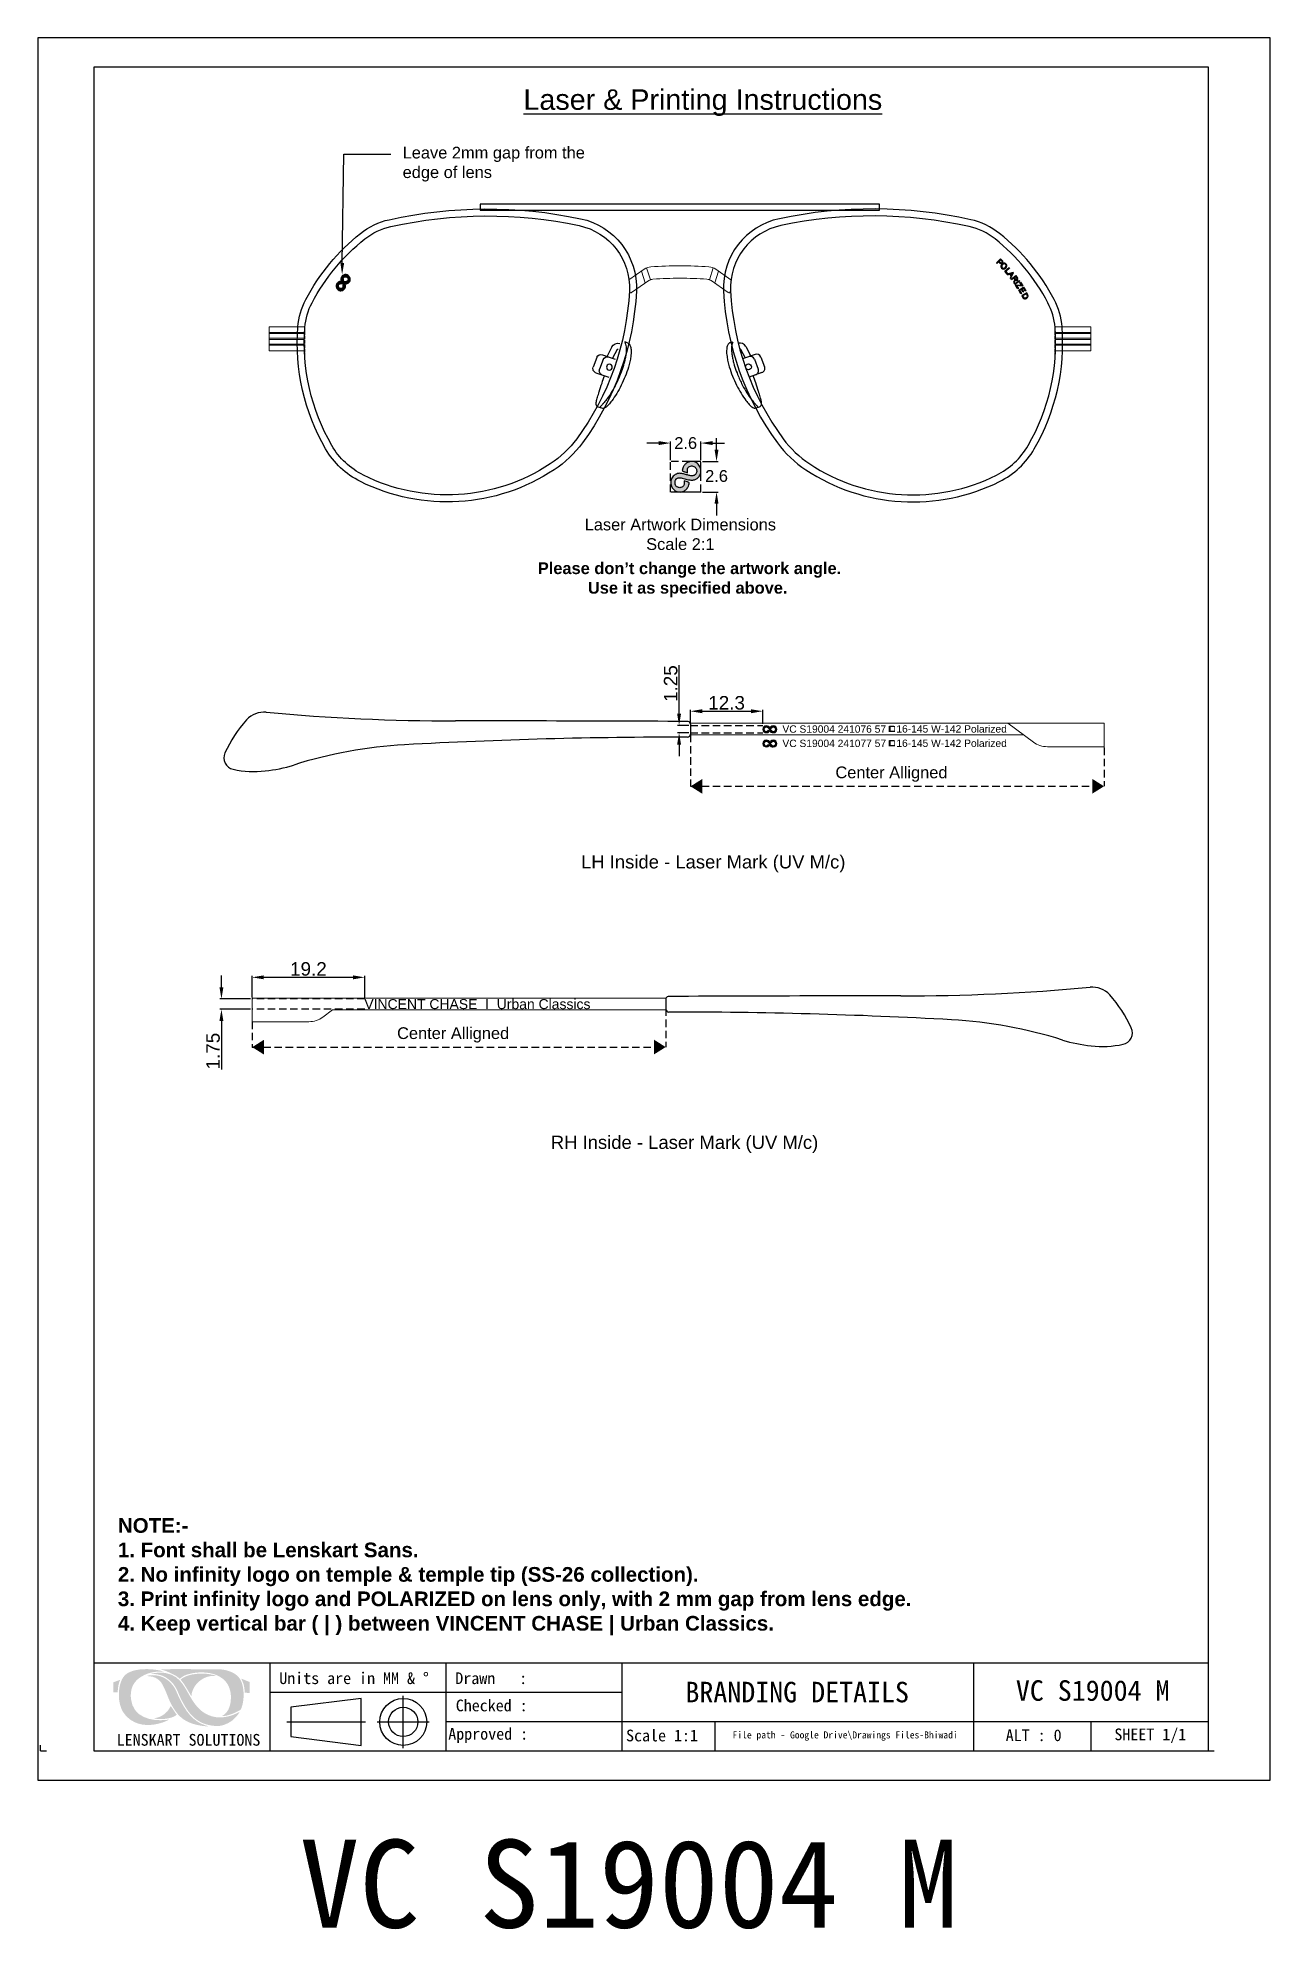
# Model space of a CAD drawing. Header units: millimetres. Extents: x 1167 to 2269, y 1197 to 1555.
# Drawn here: x 1167.2 to 1377.2, y 1232.8 to 1555.2 of the extents above; entities that cross this region are included whole.
import ezdxf
from ezdxf import colors
from ezdxf.entities.mleader import LeaderData, LeaderLine
from ezdxf.math import Vec2, Vec3

# ---------------------------------------------------------------- set-up
doc = ezdxf.new("R2010")
doc.units = ezdxf.units.MM
for name, pattern in [('ACAD_ISO02W100', [15, 12, -3]), ('DASHED', [19.05, 12.7, -6.35]), ('HIDDEN2', [0.1875, 0.125, -0.0625])]:
    doc.linetypes.add(name, pattern=pattern)
for name, color, linetype in [('Dimension', 3, 'Continuous'), ('Hidden Line', 1, 'HIDDEN2'), ('图层 1', 7, 'Continuous'), ('图框-线条', 7, 'Continuous')]:
    doc.layers.add(name, color=color, linetype=linetype)
doc.layers.add('标注', color=4, linetype='Continuous', lineweight=5)
doc.layers.add('绘图层', color=7, linetype='Continuous', lineweight=15)
doc.styles.get("Standard").update_dxf_attribs({"font": 'arial.ttf'})
doc.styles.add('宋体', font='SimSun.ttf')
doc.dimstyles.new('Standard$0', dxfattribs={"dimtxt": 2.3, "dimasz": 2, "dimexe": 1, "dimexo": 1, "dimgap": 1, "dimtad": 0, "dimtih": 1, "dimtoh": 1, "dimdec": 1, "dimzin": 0, "dimdsep": 46, "dimtxsty": 'Standard', "dimcen": 0, "dimclrd": 4, "dimclre": 4, "dimclrt": 4, "dimadec": 1, "dimazin": 0, "dimtfac": 1, "dimtdec": 1, "dimtofl": 0, "dimtmove": 0, "dimatfit": 0, "dimfxl": 1, "dimtolj": 1, "dimtzin": 0, "dimarcsym": 0})

msp = doc.modelspace()

# ---------------------------------------------------------------- texts
for s, insert, char_height, width, attachment_point in [('{\\LLaser & Printing Instructions}', (1280.53747, 1544.17802), 3.5, 76.6586513, 5), ('{\\fArial|b1|i0|c0|p34;Please don’t change the artwork angle.\\P           Use it as specified above.}', (1252.41333, 1465.82069), 2, 53.4879947, 1), ('\\pxql;{\\fArial|b1|i0|c0|p34;NOTE:-\\P\\pq*;1. Font shall be Lenskart Sans.^J2. No infinity logo on temple & temple tip (SS-26 collection).^J3. Print infinity logo and POLARIZED on lens only, with 2 mm gap from lens edge.^J4. Keep vertical bar ( | ) between VINCENT CHASE | Urban Classics.}', (1180.85266, 1302.9086), 2.5, 135.4516394, 1), ('{\\fNSimSun|b0|i0|c0|p49;VC S19004 M}', (1267.93827, 1240.47036), 15, 239.4285657, 5)]:
    msp.add_mtext(s, dxfattribs=dict(insert=insert, char_height=char_height, width=width, attachment_point=attachment_point))
at = {"layer": '绘图层', "color": 7, "linetype": 'ByBlock', "lineweight": 9, "attachment_point": 5, "style": '宋体'}
for s, insert, char_height, width in [('{\\fArial|b0|i0|c0|p34;Laser Artwork Dimensions\\PScale 2:1}', (1276.70027, 1470.58556), 2, 53.6847846), ('{\\fArial|b0|i0|c0|p34;VC S19004 241076 57}', (1302.92738, 1437.40152), 1.25, 28.1019674), ('\\pxt8;{\\fArial|b0|i0|c0|p34;16-145 W-142 Polarized  }', (1322.92507, 1437.42497), 1.25, 21.1754081), ('{\\fArial|b0|i0|c0|p34;VC S19004 241077 57}', (1302.92738, 1434.96016), 1.25, 28.1019674), ('\\pxt8;{\\fArial|b0|i0|c0|p34;16-145 W-142 Polarized  }', (1322.92507, 1434.9836), 1.25, 21.1754081), ('{\\fArial|b0|i0|c0|p34;Center Alligned}', (1312.67688, 1429.72407), 2, 25.9865105), ('{\\fArial|b0|i0|c0|p34;LH Inside - Laser Mark (UV M/c)}', (1282.30572, 1414.43788), 2.25, 60.2844571), ('{\\fArial|b0|i0|c0|p34;VINCENT CHASE  I  Urban Classics}', (1242.11761, 1390.51449), 1.7, 43.5669233), ('{\\fArial|b0|i0|c0|p34;Center Alligned}', (1237.98225, 1385.2727), 2, 25.9865105), ('{\\fArial|b0|i0|c0|p34;RH Inside - Laser Mark (UV M/c)}', (1277.41397, 1366.62842), 2.25, 60.2844571), ('\\pxql;{\\fNSimSun|b0|i0|c0|p49;Units are in MM & %%D}', (1223.62252, 1275.60827), 2, 30.5443257), ('\\pxql;{\\fNSimSun|b0|i0|c0|p49;Drawn   : }', (1253.62252, 1275.60827), 2, 30.5443257), ('{\\fNSimSun|b0|i0|c0|p49;BRANDING DETAILS}', (1296.61037, 1273.23097), 3.5, 71.0095224), ('{\\fNSimSun|b0|i0|c0|p49;VC S19004 M}', (1346.9677, 1273.49827), 3.5, 46.4697196), ('\\pxql;{\\fNSimSun|b0|i0|c0|p49;Checked : }', (1249.88212, 1270.96192), 2, 22.901467), ('\\pxql;{\\fNSimSun|b0|i0|c0|p49;Approved :}', (1248.60561, 1265.85629), 2, 22.901467), ('{\\fNSimSun|b0|i0|c0|p49;SHEET 1/1}', (1356.78881, 1265.80882), 2, 17.2791446), ('{\\fSimSun|b0|i0|c134|p2;LENSKART SOLUTIONS}', (1192.89342, 1265.10267), 2, 58.9744548), ('\\pxql;{\\fNSimSun|b0|i0|c0|p49;Scale 1:1}', (1278.90357, 1265.84271), 2, 22.901467), ('\\pxql;{\\fNSimSun|b0|i0|c0|p49;File path - Google Drive\\\\Drawings Files-Bhiwadi}', (1330.53975, 1265.7643), 1.2, 89.8899891), ('{\\fNSimSun|b0|i0|c0|p49;ALT : 0}', (1336.90612, 1265.88383), 2, 17.2791446)]:
    msp.add_mtext(s, dxfattribs=dict(at, insert=insert, char_height=char_height, width=width))

# ---------------------------------------------------------------- blocks, each defined once
blk = doc.blocks.new('vbjbj')
for p, q in [((3140.07, -44.13), (3140.52, -43.97)), ((3142.74, -44.8), (3143.56, -46.42)), ((3141.84, -45.26), (3142.61, -46.75)), ((3144.34, -46.16), (3142.16, -46.9)), ((3144.19, -46.97), (3144.83, -48.63)), ((3145.28, -46.6), (3145.92, -48.25)), ((3145.47, -49.23), (3143.27, -49.99)), ((3144.46, -55.27), (3145.05, -55.06))]:
    blk.add_line(p, q)
blk.add_circle((3143.16, -48.27), 0.5)
for centre, radius, start, end in [((3141.71, -45.38), 1.18, 29.5662, 105.1946), ((3141.71, -45.38), 0.18, 29.5662, 109.3578), ((3143.49, -47.24), 0.75, 21.0536, 108.9615), ((3144.58, -46.86), 0.75, 21.0536, 108.9615), ((3145.22, -48.52), 0.75, 288.9615, 21.0536), ((3144.13, -48.9), 0.75, 288.9615, 21.0536), ((3144.89, -54.59), 0.5, 288.9615, 352.0354)]:
    blk.add_arc(centre, radius, start, end)
for points, knots in [([(3140.07, -44.13), (3139.98, -44.16), (3139.9, -44.21), (3139.69, -44.4), (3139.61, -44.58), (3139.49, -44.95), (3139.46, -45.18), (3139.43, -45.77), (3139.46, -46.13), (3139.55, -46.79), (3139.6, -47.07), (3139.73, -47.65), (3139.81, -47.95), (3139.9, -48.25)], [0, 0, 0, 0, 0.525689, 0.525689, 1.652907, 1.652907, 2.923389, 2.923389, 4.456515, 4.456515, 5.498466, 5.498466, 6.576224, 6.576224, 6.576224, 6.576224]), ([(3140.54, -44.06), (3140.51, -44.1), (3140.48, -44.14), (3140.41, -44.29), (3140.37, -44.42), (3140.31, -44.7), (3140.29, -44.87), (3140.28, -45.23), (3140.29, -45.42), (3140.31, -45.81), (3140.33, -46.03), (3140.4, -46.49), (3140.45, -46.73), (3140.55, -47.22), (3140.62, -47.47), (3140.71, -47.8), (3140.74, -47.88), (3140.76, -47.96)], [0.342327, 0.342327, 0.342327, 0.342327, 0.733059, 0.733059, 1.466118, 1.466118, 2.199177, 2.199177, 2.932236, 2.932236, 3.665693, 3.665693, 4.39915, 4.39915, 5.132608, 5.132608, 5.375972, 5.375972, 5.375972, 5.375972]), ([(3139.9, -48.25), (3140.23, -49.33), (3140.65, -50.38), (3141.61, -52.33), (3142.16, -53.23), (3142.75, -54)], [0, 0, 0, 0, 3.393519, 3.393519, 6.793295, 6.793295, 6.793295, 6.793295]), ([(3140.76, -47.96), (3140.9, -48.42), (3141.06, -48.87), (3141.46, -49.94), (3141.73, -50.55), (3142.22, -51.54), (3142.46, -51.98), (3142.97, -52.82), (3143.24, -53.23), (3143.56, -53.67), (3143.6, -53.72), (3143.65, -53.78)], [12.477352, 12.477352, 12.477352, 12.477352, 13.824357, 13.824357, 15.774274, 15.774274, 17.2906, 17.2906, 18.806925, 18.806925, 19.033217, 19.033217, 19.033217, 19.033217]), ([(3144.96, -52.68), (3144.94, -52.61), (3144.92, -52.53), (3144.74, -51.98), (3144.58, -51.48), (3144.27, -50.57), (3144.13, -50.15), (3143.98, -49.74)], [9.004309, 9.004309, 9.004309, 9.004309, 9.230601, 9.230601, 10.746927, 10.746927, 12.028994, 12.028994, 12.028994, 12.028994]), ([(3142.75, -54), (3142.84, -54.12), (3142.93, -54.24), (3143.11, -54.46), (3143.2, -54.57), (3143.29, -54.67)], [0, 0, 0, 0, 0.516499, 0.516499, 1.03397, 1.03397, 1.03397, 1.03397]), ([(3143.29, -54.67), (3143.44, -54.84), (3143.58, -54.98), (3143.86, -55.18), (3144, -55.25), (3144.26, -55.31), (3144.37, -55.3), (3144.46, -55.27)], [0, 0, 0, 0, 0.796315, 0.796315, 1.559532, 1.559532, 2.335249, 2.335249, 2.335249, 2.335249]), ([(3143.65, -53.78), (3143.74, -53.9), (3143.83, -54.01), (3144.01, -54.24), (3144.1, -54.35), (3144.2, -54.45), (3144.21, -54.47), (3144.22, -54.48), (3144.23, -54.49), (3144.29, -54.56), (3144.34, -54.62), (3144.4, -54.68), (3144.51, -54.81), (3144.63, -54.94), (3144.74, -55.07)], [20.071782, 20.071782, 20.071782, 20.071782, 20.592988, 20.592988, 21.113501, 21.113501, 21.113501, 21.18052, 21.18052, 21.18052, 21.484011, 21.484011, 21.484011, 22.11914, 22.11914, 22.11914, 22.11914]), ([(3145.24, -53.58), (3145.2, -53.43), (3145.15, -53.28), (3145.06, -52.98), (3145.01, -52.83), (3144.96, -52.68)], [8.414025, 8.414025, 8.414025, 8.414025, 8.934537, 8.934537, 9.455744, 9.455744, 9.455744, 9.455744]), ([(3145.38, -54.66), (3145.38, -54.66), (3145.38, -54.66), (3145.38, -54.66), (3145.39, -54.64), (3145.39, -54.63), (3145.4, -54.52), (3145.4, -54.42), (3145.38, -54.2), (3145.36, -54.08), (3145.31, -53.84), (3145.28, -53.72), (3145.24, -53.58)], [0.853482, 0.853482, 0.853482, 0.853482, 0.855432, 0.855432, 0.855432, 0.944962, 0.944962, 1.417442, 1.417442, 1.889923, 1.889923, 2.345183, 2.345183, 2.345183, 2.345183])]:
    blk.add_open_spline(points, degree=3, knots=knots)
blk = doc.blocks.new('yhgyf')
at = {"ltscale": 1000}
h = blk.add_hatch(color=0, dxfattribs=at)
h.dxf.hatch_style = 1
h.paths.add_polyline_path([(12820.05, 3880.69), (12819.73, 3881.02), (12819.03, 3880.32), (12819.12, 3880.23), (12819.41, 3880.52), (12819.64, 3880.28, 1)])
h.paths.add_polyline_path([(12819.74, 3880.84), (12819.96, 3880.62, -1), (12819.71, 3880.38), (12819.49, 3880.6)], flags=16)
h = blk.add_hatch(color=0, dxfattribs=at)
h.dxf.hatch_style = 1
h.paths.add_polyline_path([(12820.65, 3880.1, 0.267981), (12820.22, 3880.23, 0.207185), (12819.83, 3879.9, 0.288248), (12819.89, 3879.43, 0.228721), (12820.26, 3879.24, 0.27911), (12820.75, 3879.59, 0.314419)])
h.paths.add_polyline_path([(12820.66, 3879.72, -0.190431), (12820.41, 3879.42, -0.323606), (12820.04, 3879.44, -0.387777), (12819.97, 3879.87, -0.131727), (12820.17, 3880.07, -0.347174), (12820.57, 3880.02, -0.264322)], flags=16)
h = blk.add_hatch(color=0, dxfattribs=at)
h.dxf.hatch_style = 1
h.paths.add_polyline_path([(12820.88, 3878.45), (12820.58, 3878.82), (12821.24, 3879.37), (12821.16, 3879.47), (12820.4, 3878.85), (12820.79, 3878.37)])
h = blk.add_hatch(color=0, dxfattribs=at)
h.dxf.hatch_style = 1
h.paths.add_polyline_path([(12820.82, 3878.34), (12820.9, 3878.23), (12821.2, 3878.32), (12821.45, 3877.99), (12821.28, 3877.72), (12821.37, 3877.6), (12821.91, 3878.51), (12821.82, 3878.62)])
h.paths.add_polyline_path([(12821.76, 3878.48), (12821.51, 3878.09), (12821.32, 3878.34)], flags=16)
h = blk.add_hatch(color=0, dxfattribs=at)
h.dxf.hatch_style = 1
h.paths.add_polyline_path([(12822.56, 3877.6), (12822.25, 3878.05), (12821.44, 3877.5), (12821.52, 3877.38), (12822.24, 3877.87), (12822.44, 3877.58, -1), (12822.17, 3877.4), (12821.97, 3877.69), (12821.88, 3877.63), (12821.97, 3877.49, -0.254413), (12821.99, 3877.28), (12821.84, 3876.92), (12821.93, 3876.78), (12822.07, 3877.11, 0.124716), (12822.1, 3877.33, 0.057292), (12822.18, 3877.25, 0.805386)])
h = blk.add_hatch(color=0, dxfattribs=at)
h.dxf.hatch_style = 1
h.paths.add_polyline_path([(12822.9, 3877.09), (12822.83, 3877.2), (12822, 3876.67), (12822.07, 3876.56)])
h = blk.add_hatch(color=0, dxfattribs=at)
h.dxf.hatch_style = 1
h.paths.add_polyline_path([(12823.39, 3876.29), (12823.03, 3876.89), (12822.92, 3876.83), (12823.2, 3876.36), (12822.25, 3876.5), (12822.15, 3876.44), (12822.55, 3875.77), (12822.65, 3875.83), (12822.33, 3876.37), (12823.28, 3876.22)])
h = blk.add_hatch(color=0, dxfattribs=at)
h.dxf.hatch_style = 1
h.paths.add_polyline_path([(12822.67, 3875.56), (12823.01, 3874.91), (12823.11, 3874.97), (12822.83, 3875.49), (12823.13, 3875.65), (12823.38, 3875.18), (12823.48, 3875.23), (12823.23, 3875.71), (12823.49, 3875.85), (12823.78, 3875.32), (12823.88, 3875.38), (12823.53, 3876.02)])
h = blk.add_hatch(color=0, dxfattribs=at)
h.dxf.hatch_style = 1
h.paths.add_polyline_path([(12823.15, 3874.64), (12823.34, 3874.25, 0.263957), (12823.62, 3874.05, 0.279109), (12824.2, 3874.34, 0.262079), (12824.22, 3874.68), (12824.03, 3875.06)])
h.paths.add_polyline_path([(12823.98, 3874.9), (12824.1, 3874.65, -0.30602), (12824.06, 3874.37, -0.196326), (12823.67, 3874.18, -0.303394), (12823.43, 3874.32), (12823.31, 3874.57)], flags=16)
for points in [[(12819.41, 3880.52), (12819.64, 3880.28, 1), (12820.05, 3880.69), (12819.73, 3881.02), (12819.03, 3880.32), (12819.12, 3880.23)], [(12819.71, 3880.38, 1), (12819.96, 3880.62), (12819.74, 3880.84), (12819.49, 3880.6)], [(12820.17, 3880.07, 0.131727), (12819.97, 3879.87, 0.387777), (12820.04, 3879.44, 0.323606), (12820.41, 3879.42, 0.190431), (12820.66, 3879.72, 0.264322), (12820.57, 3880.02, 0.347174)]]:
    blk.add_lwpolyline(points, format="xyb", close=True)
for points in [[(12819.83, 3879.9, 0.288248), (12819.89, 3879.43, 0.228721), (12820.26, 3879.24)], [(12820.26, 3879.24, 0.27911), (12820.75, 3879.59, 0.314419), (12820.65, 3880.1, 0.267981), (12820.22, 3880.23, 0.207185), (12819.83, 3879.9)], [(12821.97, 3877.69), (12822.17, 3877.4, 1), (12822.44, 3877.58), (12822.24, 3877.87), (12821.52, 3877.38), (12821.44, 3877.5), (12822.25, 3878.05), (12822.56, 3877.6)], [(12821.88, 3877.63), (12821.97, 3877.49, -0.254413), (12821.99, 3877.28), (12821.84, 3876.92), (12821.93, 3876.78), (12822.07, 3877.11, 0.124716), (12822.1, 3877.33, 0.057292), (12822.18, 3877.25)], [(12823.15, 3874.64), (12823.34, 3874.25, 0.263957), (12823.62, 3874.05, 0.279109), (12824.2, 3874.34, 0.262079), (12824.22, 3874.68), (12824.03, 3875.06), (12823.15, 3874.64)], [(12824.06, 3874.37, 0.30602), (12824.1, 3874.65), (12823.98, 3874.9), (12823.31, 3874.57), (12823.43, 3874.32, 0.303394), (12823.67, 3874.18)]]:
    blk.add_lwpolyline(points, format="xyb")
for points in [[(12820.58, 3878.82), (12820.88, 3878.45), (12820.79, 3878.37), (12820.4, 3878.85), (12821.16, 3879.47), (12821.24, 3879.37)], [(12821.28, 3877.72), (12821.37, 3877.6), (12821.91, 3878.51), (12821.82, 3878.62), (12820.82, 3878.34), (12820.9, 3878.23), (12821.2, 3878.32), (12821.45, 3877.99)], [(12821.76, 3878.48), (12821.51, 3878.09), (12821.32, 3878.34)], [(12822.07, 3876.56), (12822, 3876.67), (12822.83, 3877.2), (12822.9, 3877.09)], [(12822.67, 3875.56), (12823.53, 3876.02), (12823.88, 3875.38), (12823.78, 3875.32), (12823.49, 3875.85), (12823.23, 3875.71), (12823.48, 3875.23), (12823.38, 3875.18), (12823.13, 3875.65), (12822.83, 3875.49), (12823.11, 3874.97), (12823.01, 3874.91)]]:
    blk.add_lwpolyline(points, close=True)
blk.add_lwpolyline([(12823.03, 3876.89), (12823.39, 3876.29), (12823.28, 3876.22), (12822.33, 3876.37), (12822.65, 3875.83), (12822.55, 3875.77), (12822.15, 3876.44), (12822.25, 3876.5), (12823.2, 3876.36), (12822.92, 3876.83), (12823.03, 3876.89)])
for centre, radius, start, end in [((12822.33, 3877.47), 0.263, 233.9519, 38.1785), ((12823.64, 3874.76), 0.577, 273.3509, 317.7803)]:
    blk.add_arc(centre, radius, start, end)
blk = doc.blocks.new('*D267')
at = {"layer": 'Defpoints', "color": 0, "transparency": 16777216}
for p in [(1276.49, 1438.02), (1278.42, 1438.02), (1278.42, 1436.77)]:
    blk.add_point(p, dxfattribs=at)
at = {"layer": 'Dimension', "color": 3, "lineweight": -2, "transparency": 16777216}
for p, q in [((1276.49, 1440.02), (1276.49, 1448.3)), ((1278.17, 1438.02), (1276.24, 1438.02)), ((1278.17, 1436.77), (1276.24, 1436.77)), ((1276.49, 1434.77), (1276.49, 1432.77))]:
    blk.add_line(p, q, dxfattribs=at)
at = {"layer": 'Dimension', "color": 3, "transparency": 16777216}
for points in [[(1276.15, 1440.02), (1276.82, 1440.02), (1276.49, 1438.02)], [(1276.15, 1434.77), (1276.82, 1434.77), (1276.49, 1436.77)]]:
    blk.add_solid(points, dxfattribs=at)
at = {"layer": 'Dimension', "transparency": 16777216, "insert": (1275.06, 1445.16), "char_height": 2.3, "attachment_point": 5, "rotation": 90}
blk.add_mtext('\\A1;1.25', dxfattribs=at)
blk = doc.blocks.new('*D172')
at = {"layer": 'Defpoints', "color": 0, "transparency": 16777216}
for p in [(1198.5, 1389.65), (1203.72, 1391.4), (1203.72, 1389.65)]:
    blk.add_point(p, dxfattribs=at)
at = {"layer": 'Dimension', "color": 3, "lineweight": -2, "transparency": 16777216}
for p, q in [((1198.5, 1393.4), (1198.5, 1395.4)), ((1203.47, 1391.4), (1198.25, 1391.4)), ((1203.47, 1389.65), (1198.25, 1389.65)), ((1198.5, 1387.65), (1198.5, 1379.37))]:
    blk.add_line(p, q, dxfattribs=at)
at = {"layer": 'Dimension', "color": 3, "transparency": 16777216}
for points in [[(1198.16, 1393.4), (1198.83, 1393.4), (1198.5, 1391.4)], [(1198.16, 1387.65), (1198.83, 1387.65), (1198.5, 1389.65)]]:
    blk.add_solid(points, dxfattribs=at)
at = {"layer": 'Dimension', "transparency": 16777216, "insert": (1197.07, 1382.51), "char_height": 2.3, "attachment_point": 5, "rotation": 90}
blk.add_mtext('\\A1;1.75', dxfattribs=at)
blk = doc.blocks.new('*D268')
at = {"layer": 'Defpoints', "color": 0, "transparency": 16777216}
for p in [(1222.92, 1395.09), (1203.72, 1391.4), (1222.92, 1391.4)]:
    blk.add_point(p, dxfattribs=at)
at = {"layer": 'Dimension', "color": 3, "lineweight": -2, "transparency": 16777216}
for p, q in [((1203.72, 1391.65), (1203.72, 1395.34)), ((1205.72, 1395.09), (1220.92, 1395.09)), ((1222.92, 1391.65), (1222.92, 1395.34))]:
    blk.add_line(p, q, dxfattribs=at)
at = {"layer": 'Dimension', "color": 3, "transparency": 16777216}
for points in [[(1205.72, 1395.42), (1205.72, 1394.75), (1203.72, 1395.09)], [(1220.92, 1395.42), (1220.92, 1394.75), (1222.92, 1395.09)]]:
    blk.add_solid(points, dxfattribs=at)
at = {"layer": 'Dimension', "transparency": 16777216, "insert": (1213.32, 1396.51), "char_height": 2.3, "attachment_point": 5}
blk.add_mtext('\\A1;19.2', dxfattribs=at)
blk = doc.blocks.new('*D269')
at = {"layer": 'Defpoints', "color": 0, "transparency": 16777216}
for p in [(1278.42, 1438.02), (1290.75, 1440.45), (1290.75, 1438.02)]:
    blk.add_point(p, dxfattribs=at)
at = {"layer": 'Dimension', "color": 3, "lineweight": -2, "transparency": 16777216}
for p, q in [((1278.42, 1438.27), (1278.42, 1440.7)), ((1280.42, 1440.45), (1288.75, 1440.45)), ((1290.75, 1438.27), (1290.75, 1440.7))]:
    blk.add_line(p, q, dxfattribs=at)
at = {"layer": 'Dimension', "color": 3, "transparency": 16777216}
for points in [[(1280.42, 1440.78), (1280.42, 1440.11), (1278.42, 1440.45)], [(1288.75, 1440.78), (1288.75, 1440.11), (1290.75, 1440.45)]]:
    blk.add_solid(points, dxfattribs=at)
at = {"layer": 'Dimension', "transparency": 16777216, "insert": (1284.58, 1441.87), "char_height": 2.3, "attachment_point": 5}
blk.add_mtext('\\A1;12.3', dxfattribs=at)
blk = doc.blocks.new('*D270')
at = {"layer": 'Defpoints', "color": 0, "transparency": 16777216}
for p in [(1275.01, 1483.01), (1280.2, 1486.15), (1280.2, 1483.01)]:
    blk.add_point(p, dxfattribs=at)
at = {"layer": 'Dimension', "color": 3, "lineweight": -2, "transparency": 16777216}
for p, q in [((1275.01, 1483.26), (1275.01, 1486.4)), ((1280.2, 1483.26), (1280.2, 1486.4)), ((1273.01, 1486.15), (1271.01, 1486.15)), ((1282.2, 1486.15), (1284.2, 1486.15))]:
    blk.add_line(p, q, dxfattribs=at)
at = {"layer": 'Dimension', "color": 3, "transparency": 16777216}
for points in [[(1273.01, 1486.49), (1273.01, 1485.82), (1275.01, 1486.15)], [(1282.2, 1486.49), (1282.2, 1485.82), (1280.2, 1486.15)]]:
    blk.add_solid(points, dxfattribs=at)
at = {"layer": 'Dimension', "transparency": 16777216, "insert": (1277.61, 1486.15), "char_height": 2, "attachment_point": 5}
blk.add_mtext('\\A1;2.6', dxfattribs=at)
blk = doc.blocks.new('*D271')
at = {"layer": 'Defpoints', "color": 0, "transparency": 16777216}
for p in [(1280.2, 1483.01), (1280.2, 1477.81), (1282.87, 1477.81)]:
    blk.add_point(p, dxfattribs=at)
at = {"layer": 'Dimension', "color": 3, "lineweight": -2, "transparency": 16777216}
for p, q in [((1282.87, 1485.01), (1282.87, 1487.01)), ((1280.45, 1483.01), (1283.12, 1483.01)), ((1280.45, 1477.81), (1283.12, 1477.81)), ((1282.87, 1475.81), (1282.87, 1473.81))]:
    blk.add_line(p, q, dxfattribs=at)
at = {"layer": 'Dimension', "color": 3, "transparency": 16777216}
for points in [[(1282.53, 1485.01), (1283.2, 1485.01), (1282.87, 1483.01)], [(1282.53, 1475.81), (1283.2, 1475.81), (1282.87, 1477.81)]]:
    blk.add_solid(points, dxfattribs=at)
at = {"layer": 'Dimension', "transparency": 16777216, "insert": (1282.87, 1480.53), "char_height": 2, "attachment_point": 5}
blk.add_mtext('\\A1;2.6', dxfattribs=at)

# ---------------------------------------------------------------- dimensions: what is measured, and where the dimension line sits
at = {"layer": 'Dimension'}
dim = msp.add_linear_dim(base=(1280.20413, 1486.15221), p1=(1275.01136, 1483.00773), p2=(1280.20413, 1483.00773), dimstyle='Standard$0', override={"dimtxt": 2, "dimexe": 0.25, "dimexo": 0.25, "dimgap": 0.25, "dimlfac": 0.5, "dimclrd": 3, "dimclre": 3, "dimclrt": 256, "dimadec": 2, "dimtdec": 2, "dimatfit": 3}, dxfattribs=at)
dim.commit()
dim.dimension.update_dxf_attribs({"geometry": '*D270', "text_midpoint": (1277.60774, 1486.15221), "dimtype": 160})
dim = msp.add_linear_dim(base=(1282.86565, 1477.80514), p1=(1280.20413, 1483.00773), p2=(1280.20413, 1477.80514), angle=90, dimstyle='Standard$0', override={"dimtxt": 2, "dimexe": 0.25, "dimexo": 0.25, "dimgap": 0.25, "dimlfac": 0.5, "dimclrd": 3, "dimclre": 3, "dimclrt": 256, "dimadec": 2, "dimtdec": 2, "dimatfit": 3}, dxfattribs=at)
dim.commit()
dim.dimension.update_dxf_attribs({"geometry": '*D271', "text_midpoint": (1282.86565, 1480.53076), "dimtype": 160})
for base, p1, p2, picture, middle in [((1276.48806, 1438.02345), (1278.4195, 1436.77345), (1278.4195, 1438.02345), '*D267', (1275.06375, 1445.16101)), ((1198.49669, 1389.65007), (1203.72487, 1391.40007), (1203.72477, 1389.65007), '*D172', (1197.07238, 1382.51251))]:
    dim = msp.add_linear_dim(base=base, p1=p1, p2=p2, angle=90, dimstyle='Standard$0', override={"dimexe": 0.25, "dimexo": 0.25, "dimgap": 0.25, "dimtad": 1, "dimtih": 0, "dimtoh": 0, "dimdec": 2, "dimclrd": 3, "dimclre": 3, "dimclrt": 256, "dimadec": 2, "dimtdec": 2, "dimatfit": 3}, dxfattribs=at)
    dim.commit()
    dim.dimension.update_dxf_attribs({"geometry": picture, "text_midpoint": middle})
for base, p1, p2, picture, middle in [((1290.74589, 1440.44783), (1278.4195, 1438.02345), (1290.74589, 1438.02345), '*D269', (1284.58269, 1441.87293)), ((1222.91688, 1395.08787), (1203.72487, 1391.40007), (1222.91688, 1391.40007), '*D268', (1213.32087, 1396.51219))]:
    dim = msp.add_linear_dim(base=base, p1=p1, p2=p2, dimstyle='Standard$0', override={"dimexe": 0.25, "dimexo": 0.25, "dimgap": 0.25, "dimtad": 1, "dimtih": 0, "dimtoh": 0, "dimclrd": 3, "dimclre": 3, "dimclrt": 256, "dimadec": 2, "dimtdec": 2, "dimatfit": 3}, dxfattribs=at)
    dim.commit()
    dim.dimension.update_dxf_attribs({"geometry": picture, "text_midpoint": middle})

# ---------------------------------------------------------------- hatches: boundary and pattern name
at = {"ltscale": 1000}
h = msp.add_hatch(color=0, dxfattribs=at)
h.dxf.hatch_style = 1
h.paths.add_polyline_path([(1218.93804, 1513.70469, 0.009200992), (1218.79049, 1513.70525, 0.034578922), (1218.6983, 1513.69752, 0.080860631), (1218.5102, 1513.63639, 0.0615555), (1218.33099, 1513.51417, 0.060960258), (1218.18505, 1513.35029, 0.075113595), (1218.09508, 1513.16678, 0.107407412), (1218.06405, 1512.83004, 0.103911807), (1218.17464, 1512.50634, 0.104789419), (1218.40507, 1512.25653), (1218.41751, 1512.24789, 0.105998102), (1218.71241, 1512.12814, 0.099430566), (1219.01487, 1512.1353, 0.098955361), (1219.29202, 1512.2588, 0.098091), (1219.50204, 1512.48029, 0.096106349), (1219.61367, 1512.76671, 0.027845832), (1219.63606, 1512.94584, 0.165175767), (1219.61225, 1513.03579, 0.187091822), (1219.54054, 1513.08642, 0.03752485), (1219.38351, 1513.11335), (1219.16661, 1513.13397), (1219.20714, 1512.95445, -0.070095681), (1219.21834, 1512.81842, -0.093403994), (1219.18845, 1512.69844, -0.094441604), (1219.11718, 1512.59834, -0.07294592), (1219.00787, 1512.52061, -0.087245771), (1218.91481, 1512.49199, -0.049283669), (1218.79643, 1512.48892, -0.04916132), (1218.67935, 1512.50912, -0.084660695), (1218.58997, 1512.55098, -0.107698329), (1218.51041, 1512.6365, -0.057785728), (1218.45145, 1512.76879, -0.056259185), (1218.4228, 1512.91658, -0.080747817), (1218.43372, 1513.04927, -0.024708318), (1218.45966, 1513.13536, -0.081897649), (1218.48821, 1513.18695, -0.07762072), (1218.53268, 1513.22812, -0.020736764), (1218.61511, 1513.27872, -0.058915101), (1218.70892, 1513.31743, -0.050945612), (1218.81392, 1513.33566, -0.032737984), (1218.95671, 1513.33632, -0.008825039), (1219.18263, 1513.31856, 0.026228042), (1219.6425, 1513.29846, 0.080367301), (1219.94906, 1513.35082, 0.10870549), (1220.17008, 1513.48515, 0.074386718), (1220.35071, 1513.71807, 0.134096321), (1220.4389, 1514.07153, 0.115691978), (1220.34307, 1514.44305, 0.113819924), (1220.09001, 1514.73778, 0.126576461), (1219.74283, 1514.8776, 0.084813795), (1219.50737, 1514.8686, 0.07171586), (1219.27303, 1514.7829, 0.072637037), (1219.07514, 1514.63594, 0.091631065), (1218.94579, 1514.44857, 0.040913413), (1218.90264, 1514.32648, 0.022950654), (1218.8695, 1514.17253, 0.019636585), (1218.8509, 1514.02667, 0.12511933), (1218.8628, 1513.9536, 0.20226179), (1218.88168, 1513.9356, 0.022027375), (1218.93999, 1513.91639, 0.024188929), (1219.01456, 1513.89927, 0.017226075), (1219.09942, 1513.88705), (1219.31744, 1513.86331), (1219.27939, 1514.0438, -0.074831952), (1219.2702, 1514.20116, -0.112410803), (1219.31262, 1514.3314, -0.114016507), (1219.40666, 1514.42918, -0.078542062), (1219.54748, 1514.49226, -0.168010779), (1219.81303, 1514.47403, -0.157558413), (1220.01893, 1514.29562, -0.15933647), (1220.08013, 1514.03213, -0.171660276), (1219.97093, 1513.79262, -0.072505256), (1219.86473, 1513.7105, -0.090273832), (1219.74702, 1513.66973, -0.052331959), (1219.57721, 1513.66143, -0.010347934), (1219.27302, 1513.68474, 0.009446164), (1219.10619, 1513.69782, 0.009285)])
h = msp.add_hatch(color=0, dxfattribs=at)
h.dxf.hatch_style = 1
h.paths.add_polyline_path([(1277.09722, 1480.9275, 0.009200992), (1276.80726, 1480.98237, 0.034578922), (1276.62315, 1481.00075, 0.080860631), (1276.23097, 1480.94907, 0.0615555), (1275.83403, 1480.77402, 0.060960258), (1275.48732, 1480.5049, 0.075113595), (1275.24354, 1480.17681, 0.107407412), (1275.05983, 1479.52589, 0.103911807), (1275.15936, 1478.84904, 0.104789419), (1275.5215, 1478.27384), (1275.54282, 1478.25232, 0.105998102), (1276.07912, 1477.90937, 0.099430566), (1276.67652, 1477.81327, 0.098955361), (1277.26655, 1477.95514, 0.098091), (1277.76026, 1478.3142, 0.096106349), (1278.08413, 1478.83677, 0.027845832), (1278.19342, 1479.18089, 0.165175767), (1278.17937, 1479.36646, 0.187091822), (1278.05679, 1479.49215, 0.03752485), (1277.7578, 1479.60231), (1277.33878, 1479.7219), (1277.35308, 1479.35408, -0.070095681), (1277.32553, 1479.0825, -0.093403994), (1277.22304, 1478.85744, -0.094441604), (1277.04643, 1478.68657, -0.07294592), (1276.80314, 1478.57354, -0.087245771), (1276.60972, 1478.55115, -0.049283669), (1276.37579, 1478.58825, -0.04916132), (1276.15291, 1478.67063, -0.084660695), (1275.99239, 1478.78552, -0.107698329), (1275.86709, 1478.98268, -0.057785728), (1275.79933, 1479.26432, -0.056259185), (1275.79685, 1479.56538, -0.080747817), (1275.86666, 1479.82233, -0.024708318), (1275.94904, 1479.98218, -0.081897649), (1276.02399, 1480.07324, -0.07762072), (1276.12642, 1480.138, -0.020736764), (1276.30697, 1480.20748, -0.058915101), (1276.50556, 1480.24943, -0.050945612), (1276.71868, 1480.24702, -0.032737984), (1276.99973, 1480.1963, -0.008825039), (1277.43753, 1480.07906, 0.026228042), (1278.33456, 1479.87199, 0.080367301), (1278.9565, 1479.86326, 0.10870549), (1279.44008, 1480.0469, 0.074386718), (1279.88015, 1480.43913, 0.134096321), (1280.18237, 1481.10209, 0.115691978), (1280.12927, 1481.86761, 0.113819924), (1279.739, 1482.53942, 0.126576461), (1279.10721, 1482.94086, 0.084813795), (1278.64089, 1483.00896, 0.07171586), (1278.14882, 1482.9258, 0.072637037), (1277.70613, 1482.70889, 0.091631065), (1277.38348, 1482.38754, 0.040913413), (1277.25415, 1482.16317, 0.022950654), (1277.13289, 1481.87249, 0.019636585), (1277.04317, 1481.59243, 0.12511933), (1277.03994, 1481.4444, 0.20226179), (1277.07051, 1481.40213, 0.022027375), (1277.17818, 1481.34312, 0.024188929), (1277.31859, 1481.28227, 0.017226075), (1277.48103, 1481.22733), (1277.90111, 1481.10121), (1277.89205, 1481.47001, -0.074831952), (1277.9313, 1481.78281, -0.112410803), (1278.06218, 1482.02347, -0.114016507), (1278.28274, 1482.18152, -0.078542062), (1278.58265, 1482.25426, -0.168010779), (1279.09821, 1482.12166, -0.157558413), (1279.43812, 1481.69579, -0.15933647), (1279.46248, 1481.15533, -0.171660276), (1279.16047, 1480.72411, -0.072505256), (1278.9217, 1480.6013, -0.090273832), (1278.67537, 1480.56401, -0.052331959), (1278.33841, 1480.60957, -0.010347934), (1277.7487, 1480.76622, 0.009446164), (1277.4254, 1480.85273, 0.009285)])
at = {"lineweight": 5}
h = msp.add_hatch(color=256, dxfattribs=at)
h.dxf.hatch_style = 1
edge = h.paths.add_edge_path()
edge.add_spline(control_points=[(1292.52448, 1436.99341), (1292.38061, 1436.99341), (1292.26217, 1437.06751), (1292.20121, 1437.19087), (1292.20121, 1437.19087), (1291.94958, 1437.6401), (1291.94958, 1437.6401)], knot_values=[8, 8, 8, 8, 9, 9, 9, 10, 10, 10, 10], degree=3, periodic=0)
edge.add_spline(control_points=[(1291.94958, 1437.6401), (1291.84183, 1437.85576), (1291.62602, 1437.99948), (1291.37468, 1437.99948)], knot_values=[10, 10, 10, 10, 11, 11, 11, 11], degree=3, periodic=0)
edge.add_spline(control_points=[(1291.37468, 1437.99948), (1291.0153, 1437.99948), (1290.74576, 1437.71203), (1290.74576, 1437.3707)], knot_values=[11, 11, 11, 11, 12, 12, 12, 12], degree=3, periodic=0)
edge.add_spline(control_points=[(1290.74576, 1437.3707), (1290.74576, 1437.02923), (1291.03321, 1436.74164), (1291.37468, 1436.74164)], knot_values=[12, 12, 12, 12, 13, 13, 13, 13], degree=3, periodic=0)
edge.add_spline(control_points=[(1291.37468, 1436.74164), (1291.53618, 1436.74164), (1291.69796, 1436.81357), (1291.806, 1436.92147)], knot_values=[13, 13, 13, 13, 14, 14, 14, 14], degree=3, periodic=0)
edge.add_spline(control_points=[(1291.806, 1436.92147), (1291.806, 1436.92147), (1291.82391, 1436.93939), (1291.82392, 1436.93939)], knot_values=[14.00001, 14.00001, 14.00001, 14.00001, 14.99999, 14.99999, 14.99999, 14.99999], degree=3, periodic=0)
edge.add_spline(control_points=[(1291.82392, 1436.93939), (1291.82392, 1436.93939), (1291.82392, 1436.93939), (1291.82392, 1436.93939), (1291.82392, 1436.93939), (1291.66214, 1437.22697), (1291.66213, 1437.22698)], knot_values=[14.99999, 14.99999, 14.99999, 14.99999, 15, 15, 15, 15.99999, 15.99999, 15.99999, 15.99999], degree=3, periodic=0)
edge.add_spline(control_points=[(1291.66213, 1437.22698), (1291.66213, 1437.22698), (1291.64393, 1437.19087), (1291.64393, 1437.19087)], knot_values=[16.00001, 16.00001, 16.00001, 16.00001, 17, 17, 17, 17], degree=3, periodic=0)
edge.add_spline(control_points=[(1291.64393, 1437.19087), (1291.63151, 1437.16963), (1291.60811, 1437.13713), (1291.5902, 1437.11908)], knot_values=[17, 17, 17, 17, 18, 18, 18, 18], degree=3, periodic=0)
edge.add_spline(control_points=[(1291.5902, 1437.11908), (1291.51855, 1437.02923), (1291.41051, 1436.99341), (1291.30275, 1437.01132)], knot_values=[18, 18, 18, 18, 19, 19, 19, 19], degree=3, periodic=0)
edge.add_spline(control_points=[(1291.30275, 1437.01132), (1291.12306, 1437.04714), (1290.99739, 1437.20907), (1290.99739, 1437.3707)], knot_values=[19, 19, 19, 19, 20, 20, 20, 20], degree=3, periodic=0)
edge.add_spline(control_points=[(1290.99739, 1437.3707), (1290.99739, 1437.56831), (1291.15917, 1437.748), (1291.37468, 1437.748)], knot_values=[20, 20, 20, 20, 21, 21, 21, 21], degree=3, periodic=0)
edge.add_spline(control_points=[(1291.37468, 1437.748), (1291.51855, 1437.748), (1291.64076, 1437.66971), (1291.69796, 1437.5504), (1291.69796, 1437.5504), (1291.94958, 1437.10117), (1291.94958, 1437.10117)], knot_values=[21, 21, 21, 21, 22, 22, 22, 23, 23, 23, 23], degree=3, periodic=0)
edge.add_spline(control_points=[(1291.94958, 1437.10117), (1292.05734, 1436.88551), (1292.27315, 1436.74164), (1292.52448, 1436.74164)], knot_values=[23, 23, 23, 23, 24, 24, 24, 24], degree=3, periodic=0)
edge.add_spline(control_points=[(1292.52448, 1436.74164), (1292.88387, 1436.74164), (1293.15341, 1437.02923), (1293.15341, 1437.3707)], knot_values=[24, 24, 24, 24, 25, 25, 25, 25], degree=3, periodic=0)
edge.add_spline(control_points=[(1293.15341, 1437.3707), (1293.17161, 1437.72995), (1292.88387, 1437.99948), (1292.52448, 1437.99948)], knot_values=[25, 25, 25, 25, 26, 26, 26, 26], degree=3, periodic=0)
edge.add_spline(control_points=[(1292.52448, 1437.99948), (1292.36299, 1437.99948), (1292.20121, 1437.92769), (1292.09316, 1437.81994)], knot_values=[0, 0, 0, 0, 1, 1, 1, 1], degree=3, periodic=0)
edge.add_spline(control_points=[(1292.09316, 1437.81994), (1292.09316, 1437.81994), (1292.07525, 1437.80188), (1292.07525, 1437.80188)], knot_values=[1.00001, 1.00001, 1.00001, 1.00001, 1.99999, 1.99999, 1.99999, 1.99999], degree=3, periodic=0)
edge.add_spline(control_points=[(1292.07525, 1437.80188), (1292.07525, 1437.80188), (1292.07525, 1437.80188), (1292.07525, 1437.80188), (1292.07525, 1437.80188), (1292.23703, 1437.51444), (1292.23703, 1437.51443)], knot_values=[1.99999, 1.99999, 1.99999, 1.99999, 2, 2, 2, 2.99999, 2.99999, 2.99999, 2.99999], degree=3, periodic=0)
edge.add_spline(control_points=[(1292.23703, 1437.51443), (1292.23703, 1437.51443), (1292.25495, 1437.5504), (1292.25495, 1437.5504)], knot_values=[3.00001, 3.00001, 3.00001, 3.00001, 4, 4, 4, 4], degree=3, periodic=0)
edge.add_spline(control_points=[(1292.25495, 1437.5504), (1292.27343, 1437.58376), (1292.29106, 1437.60428), (1292.30897, 1437.62219)], knot_values=[4, 4, 4, 4, 5, 5, 5, 5], degree=3, periodic=0)
edge.add_spline(control_points=[(1292.30897, 1437.62219), (1292.39882, 1437.71203), (1292.48866, 1437.748), (1292.59642, 1437.72995)], knot_values=[5, 5, 5, 5, 6, 6, 6, 6], degree=3, periodic=0)
edge.add_spline(control_points=[(1292.59642, 1437.72995), (1292.77611, 1437.69398), (1292.90178, 1437.5504), (1292.90178, 1437.3707)], knot_values=[6, 6, 6, 6, 7, 7, 7, 7], degree=3, periodic=0)
edge.add_spline(control_points=[(1292.90178, 1437.3707), (1292.90178, 1437.1731), (1292.74, 1436.99341), (1292.52448, 1436.99341)], knot_values=[7, 7, 7, 7, 8, 8, 8, 8], degree=3, periodic=0)
h = msp.add_hatch(color=256, dxfattribs=at)
h.dxf.hatch_style = 1
h.paths.add_polyline_path([(1313.29734, 1437.90604), (1312.30948, 1437.90604), (1312.30948, 1436.91817), (1313.29734, 1436.91817)])
h.paths.add_polyline_path([(1313.17436, 1437.78305), (1312.43246, 1437.78305), (1312.43246, 1437.04116), (1313.17436, 1437.04116)], flags=16)
h = msp.add_hatch(color=256, dxfattribs=at)
h.dxf.hatch_style = 1
edge = h.paths.add_edge_path()
edge.add_spline(control_points=[(1292.52448, 1434.55204), (1292.38061, 1434.55204), (1292.26217, 1434.62614), (1292.20121, 1434.7495), (1292.20121, 1434.7495), (1291.94958, 1435.19873), (1291.94958, 1435.19873)], knot_values=[8, 8, 8, 8, 9, 9, 9, 10, 10, 10, 10], degree=3, periodic=0)
edge.add_spline(control_points=[(1291.94958, 1435.19873), (1291.84183, 1435.41439), (1291.62602, 1435.55812), (1291.37468, 1435.55812)], knot_values=[10, 10, 10, 10, 11, 11, 11, 11], degree=3, periodic=0)
edge.add_spline(control_points=[(1291.37468, 1435.55812), (1291.0153, 1435.55812), (1290.74576, 1435.27067), (1290.74576, 1434.92934)], knot_values=[11, 11, 11, 11, 12, 12, 12, 12], degree=3, periodic=0)
edge.add_spline(control_points=[(1290.74576, 1434.92934), (1290.74576, 1434.58786), (1291.03321, 1434.30027), (1291.37468, 1434.30027)], knot_values=[12, 12, 12, 12, 13, 13, 13, 13], degree=3, periodic=0)
edge.add_spline(control_points=[(1291.37468, 1434.30027), (1291.53618, 1434.30027), (1291.69796, 1434.3722), (1291.806, 1434.48011)], knot_values=[13, 13, 13, 13, 14, 14, 14, 14], degree=3, periodic=0)
edge.add_spline(control_points=[(1291.806, 1434.48011), (1291.806, 1434.48011), (1291.82391, 1434.49802), (1291.82392, 1434.49802)], knot_values=[14.00001, 14.00001, 14.00001, 14.00001, 14.99999, 14.99999, 14.99999, 14.99999], degree=3, periodic=0)
edge.add_spline(control_points=[(1291.82392, 1434.49802), (1291.82392, 1434.49802), (1291.82392, 1434.49802), (1291.82392, 1434.49802), (1291.82392, 1434.49802), (1291.66214, 1434.78561), (1291.66213, 1434.78561)], knot_values=[14.99999, 14.99999, 14.99999, 14.99999, 15, 15, 15, 15.99999, 15.99999, 15.99999, 15.99999], degree=3, periodic=0)
edge.add_spline(control_points=[(1291.66213, 1434.78561), (1291.66213, 1434.78561), (1291.64393, 1434.7495), (1291.64393, 1434.7495)], knot_values=[16.00001, 16.00001, 16.00001, 16.00001, 17, 17, 17, 17], degree=3, periodic=0)
edge.add_spline(control_points=[(1291.64393, 1434.7495), (1291.63151, 1434.72827), (1291.60811, 1434.69577), (1291.5902, 1434.67771)], knot_values=[17, 17, 17, 17, 18, 18, 18, 18], degree=3, periodic=0)
edge.add_spline(control_points=[(1291.5902, 1434.67771), (1291.51855, 1434.58786), (1291.41051, 1434.55204), (1291.30275, 1434.56995)], knot_values=[18, 18, 18, 18, 19, 19, 19, 19], degree=3, periodic=0)
edge.add_spline(control_points=[(1291.30275, 1434.56995), (1291.12306, 1434.60578), (1290.99739, 1434.7677), (1290.99739, 1434.92934)], knot_values=[19, 19, 19, 19, 20, 20, 20, 20], degree=3, periodic=0)
edge.add_spline(control_points=[(1290.99739, 1434.92934), (1290.99739, 1435.12694), (1291.15917, 1435.30663), (1291.37468, 1435.30663)], knot_values=[20, 20, 20, 20, 21, 21, 21, 21], degree=3, periodic=0)
edge.add_spline(control_points=[(1291.37468, 1435.30663), (1291.51855, 1435.30663), (1291.64076, 1435.22834), (1291.69796, 1435.10903), (1291.69796, 1435.10903), (1291.94958, 1434.6598), (1291.94958, 1434.6598)], knot_values=[21, 21, 21, 21, 22, 22, 22, 23, 23, 23, 23], degree=3, periodic=0)
edge.add_spline(control_points=[(1291.94958, 1434.6598), (1292.05734, 1434.44414), (1292.27315, 1434.30027), (1292.52448, 1434.30027)], knot_values=[23, 23, 23, 23, 24, 24, 24, 24], degree=3, periodic=0)
edge.add_spline(control_points=[(1292.52448, 1434.30027), (1292.88387, 1434.30027), (1293.15341, 1434.58786), (1293.15341, 1434.92934)], knot_values=[24, 24, 24, 24, 25, 25, 25, 25], degree=3, periodic=0)
edge.add_spline(control_points=[(1293.15341, 1434.92934), (1293.17161, 1435.28858), (1292.88387, 1435.55812), (1292.52448, 1435.55812)], knot_values=[25, 25, 25, 25, 26, 26, 26, 26], degree=3, periodic=0)
edge.add_spline(control_points=[(1292.52448, 1435.55812), (1292.36299, 1435.55812), (1292.20121, 1435.48633), (1292.09316, 1435.37857)], knot_values=[0, 0, 0, 0, 1, 1, 1, 1], degree=3, periodic=0)
edge.add_spline(control_points=[(1292.09316, 1435.37857), (1292.09316, 1435.37857), (1292.07525, 1435.36051), (1292.07525, 1435.36051)], knot_values=[1.00001, 1.00001, 1.00001, 1.00001, 1.99999, 1.99999, 1.99999, 1.99999], degree=3, periodic=0)
edge.add_spline(control_points=[(1292.07525, 1435.36051), (1292.07525, 1435.36051), (1292.07525, 1435.36051), (1292.07525, 1435.36051), (1292.07525, 1435.36051), (1292.23703, 1435.07307), (1292.23703, 1435.07306)], knot_values=[1.99999, 1.99999, 1.99999, 1.99999, 2, 2, 2, 2.99999, 2.99999, 2.99999, 2.99999], degree=3, periodic=0)
edge.add_spline(control_points=[(1292.23703, 1435.07306), (1292.23703, 1435.07306), (1292.25495, 1435.10903), (1292.25495, 1435.10903)], knot_values=[3.00001, 3.00001, 3.00001, 3.00001, 4, 4, 4, 4], degree=3, periodic=0)
edge.add_spline(control_points=[(1292.25495, 1435.10903), (1292.27343, 1435.1424), (1292.29106, 1435.16291), (1292.30897, 1435.18082)], knot_values=[4, 4, 4, 4, 5, 5, 5, 5], degree=3, periodic=0)
edge.add_spline(control_points=[(1292.30897, 1435.18082), (1292.39882, 1435.27067), (1292.48866, 1435.30663), (1292.59642, 1435.28858)], knot_values=[5, 5, 5, 5, 6, 6, 6, 6], degree=3, periodic=0)
edge.add_spline(control_points=[(1292.59642, 1435.28858), (1292.77611, 1435.25261), (1292.90178, 1435.10903), (1292.90178, 1434.92934)], knot_values=[6, 6, 6, 6, 7, 7, 7, 7], degree=3, periodic=0)
edge.add_spline(control_points=[(1292.90178, 1434.92934), (1292.90178, 1434.73173), (1292.74, 1434.55204), (1292.52448, 1434.55204)], knot_values=[7, 7, 7, 7, 8, 8, 8, 8], degree=3, periodic=0)
h = msp.add_hatch(color=256, dxfattribs=at)
h.dxf.hatch_style = 1
h.paths.add_polyline_path([(1313.29734, 1435.46467), (1312.30948, 1435.46467), (1312.30948, 1434.47681), (1313.29734, 1434.47681)])
h.paths.add_polyline_path([(1313.17436, 1435.34169), (1312.43246, 1435.34169), (1312.43246, 1434.59979), (1313.17436, 1434.59979)], flags=16)
at = {"layer": 'Hidden Line', "linetype": 'DASHED', "ltscale": 0.1}
h = msp.add_hatch(color=7, dxfattribs=at)
h.dxf.hatch_style = 1
h.paths.add_polyline_path([(1280.44299, 1426.37761), (1278.43839, 1427.63886), (1280.44299, 1428.90011)])
h = msp.add_hatch(color=7, dxfattribs=at)
h.dxf.hatch_style = 1
h.paths.add_polyline_path([(1346.89601, 1426.39299), (1348.90061, 1427.65423), (1346.89601, 1428.91548)])
h = msp.add_hatch(color=7, dxfattribs=at)
h.dxf.hatch_style = 1
h.paths.add_polyline_path([(1205.74836, 1381.92624), (1203.74376, 1383.18749), (1205.74836, 1384.44874)])
h = msp.add_hatch(color=7, dxfattribs=at)
h.dxf.hatch_style = 1
h.paths.add_polyline_path([(1272.20138, 1381.94161), (1274.20598, 1383.20286), (1272.20138, 1384.46411)])
at = {"layer": '图框-线条', "lineweight": 0, "ltscale": 0.1}
h = msp.add_hatch(color=252, dxfattribs=at)
edge = h.paths.add_edge_path()
edge.add_spline(control_points=[(1180.08649, 1274.92328), (1180.08649, 1274.92328), (1180.08533, 1273.20961), (1180.08533, 1273.20961), (1180.08533, 1273.20961), (1180.08533, 1273.20961), (1180.79769, 1273.20961), (1180.79769, 1273.20961), (1180.79769, 1273.20961), (1180.85049, 1273.61003), (1180.85705, 1273.95974), (1180.93536, 1274.35888), (1180.93536, 1274.35888), (1181.00392, 1274.70841), (1181.11074, 1275.05843), (1181.23424, 1275.36037), (1181.23424, 1275.36037), (1181.23424, 1275.36037), (1180.08649, 1274.92328), (1180.08649, 1274.92328)], knot_values=[0, 0, 0, 0, 0.166666667, 0.166666667, 0.166666667, 0.166676668, 0.333333333, 0.333333333, 0.333333333, 0.333343334, 0.5, 0.5, 0.5, 0.500010001, 0.666666667, 0.666666667, 0.666666667, 0.666676668, 1, 1, 1, 1], degree=3, periodic=0)
edge = h.paths.add_edge_path()
edge.add_spline(control_points=[(1202.48799, 1273.13504), (1202.48799, 1273.13504), (1203.29357, 1273.12823), (1203.29357, 1273.12823), (1203.29357, 1273.12823), (1203.29357, 1273.12823), (1203.29682, 1274.98245), (1203.29682, 1274.98245), (1203.29682, 1274.98245), (1203.29682, 1274.98245), (1201.88472, 1275.5425), (1201.88472, 1275.5425), (1201.88472, 1275.5425), (1202.0295, 1275.18451), (1202.19108, 1274.92401), (1202.30047, 1274.47619), (1202.30047, 1274.47619), (1202.41177, 1274.02082), (1202.44838, 1273.62285), (1202.48799, 1273.13504)], knot_values=[0, 0, 0, 0, 0.166666667, 0.166666667, 0.166666667, 0.166676668, 0.333333333, 0.333333333, 0.333333333, 0.333343334, 0.5, 0.5, 0.5, 0.500010001, 0.666666667, 0.666666667, 0.666666667, 0.666676668, 1, 1, 1, 1], degree=3, periodic=0)
edge = h.paths.add_edge_path(flags=17)
edge.add_spline(control_points=[(1187.00453, 1268.79101), (1187.13717, 1268.68388), (1187.96059, 1268.66885), (1188.10377, 1268.6645), (1188.10377, 1268.6645), (1188.98188, 1268.63783), (1190.30531, 1268.85098), (1190.87989, 1269.40667), (1190.87989, 1269.40667), (1190.82764, 1269.48829), (1190.79606, 1269.52195), (1190.73965, 1269.58953), (1190.73965, 1269.58953), (1190.73965, 1269.58953), (1189.87098, 1270.87892), (1189.87098, 1270.87892), (1189.87098, 1270.87892), (1189.65948, 1270.61855), (1189.56781, 1270.12449), (1188.76628, 1269.50889), (1188.76628, 1269.50889), (1188.29276, 1269.14526), (1187.73394, 1268.89102), (1187.00453, 1268.79101)], knot_values=[0, 0, 0, 0, 0.142857143, 0.142857143, 0.142857143, 0.142867144, 0.285714286, 0.285714286, 0.285714286, 0.285724287, 0.428571429, 0.428571429, 0.428571429, 0.42858143, 0.571428571, 0.571428571, 0.571428571, 0.571438572, 0.714285714, 0.714285714, 0.714285714, 0.714295715, 1, 1, 1, 1], degree=3, periodic=0)
edge = h.paths.add_edge_path(flags=17)
edge.add_spline(control_points=[(1191.55362, 1275.36761), (1191.60188, 1275.28434), (1191.61402, 1275.29439), (1191.677, 1275.22234), (1191.677, 1275.22234), (1192.32461, 1274.48073), (1193.25491, 1272.68948), (1193.37516, 1272.56457), (1193.37516, 1272.56457), (1193.43464, 1274.06393), (1194.68822, 1275.37202), (1195.92261, 1275.80421), (1195.92261, 1275.80421), (1196.57108, 1276.03122), (1196.91987, 1276.03785), (1197.6415, 1275.97101), (1197.6415, 1275.97101), (1197.40376, 1276.16552), (1196.39803, 1276.32912), (1196.14239, 1276.35819), (1196.14239, 1276.35819), (1194.93007, 1276.49604), (1193.17433, 1276.38094), (1192.09791, 1275.77864), (1192.09791, 1275.77864), (1191.92817, 1275.6836), (1191.61727, 1275.48823), (1191.55362, 1275.36761)], knot_values=[0, 0, 0, 0, 0.125, 0.125, 0.125, 0.125010001, 0.25, 0.25, 0.25, 0.250010001, 0.375, 0.375, 0.375, 0.375010001, 0.5, 0.5, 0.5, 0.500010001, 0.625, 0.625, 0.625, 0.625010001, 0.75, 0.75, 0.75, 0.750010001, 1, 1, 1, 1], degree=3, periodic=0)
edge = h.paths.add_edge_path()
edge.add_spline(control_points=[(1190.97285, 1273.01473), (1190.56636, 1273.93166), (1190.4401, 1274.18596), (1189.80058, 1274.87526), (1189.80058, 1274.87526), (1188.92535, 1275.81869), (1187.58076, 1276.28816), (1186.25427, 1276.10837), (1186.25427, 1276.10837), (1186.16701, 1276.09659), (1186.09061, 1276.08525), (1186.00629, 1276.06869), (1186.00629, 1276.06869), (1186.00629, 1276.06869), (1185.77266, 1275.99713), (1185.77266, 1275.99713), (1185.77266, 1275.99713), (1186.54052, 1275.9596), (1187.13809, 1275.84818), (1187.64644, 1275.46388), (1187.64644, 1275.46388), (1188.15197, 1275.08167), (1188.3466, 1274.77868), (1188.67117, 1274.11464), (1188.67117, 1274.11464), (1189.20025, 1273.03208), (1189.55842, 1271.82099), (1190.15011, 1270.81975), (1190.15011, 1270.81975), (1190.78092, 1269.75221), (1191.39161, 1268.97129), (1192.4559, 1268.35176), (1192.4559, 1268.35176), (1193.31028, 1267.85445), (1195.10011, 1267.38357), (1196.28949, 1267.43164), (1196.28949, 1267.43164), (1196.15735, 1267.49658), (1195.97222, 1267.52185), (1195.81487, 1267.5698), (1195.81487, 1267.5698), (1193.60419, 1268.24359), (1192.32651, 1270.12044), (1191.35273, 1272.17984), (1191.35273, 1272.17984), (1191.22126, 1272.45781), (1191.09905, 1272.73001), (1190.97285, 1273.01473)], knot_values=[0, 0, 0, 0, 0.076923077, 0.076923077, 0.076923077, 0.076933078, 0.153846154, 0.153846154, 0.153846154, 0.153856155, 0.230769231, 0.230769231, 0.230769231, 0.230779232, 0.307692308, 0.307692308, 0.307692308, 0.307702309, 0.384615385, 0.384615385, 0.384615385, 0.384625386, 0.461538462, 0.461538462, 0.461538462, 0.461548463, 0.538461538, 0.538461538, 0.538461538, 0.538471539, 0.615384615, 0.615384615, 0.615384615, 0.615394616, 0.692307692, 0.692307692, 0.692307692, 0.692317693, 0.769230769, 0.769230769, 0.769230769, 0.76924077, 0.846153846, 0.846153846, 0.846153846, 0.846163847, 1, 1, 1, 1], degree=3, periodic=0)
edge = h.paths.add_edge_path()
edge.add_spline(control_points=[(1201.59804, 1269.86633), (1201.56235, 1269.8648), (1200.74164, 1269.4743), (1200.57607, 1269.41004), (1200.57607, 1269.41004), (1200.22354, 1269.27317), (1199.80686, 1269.14532), (1199.41484, 1269.0694), (1199.41484, 1269.0694), (1198.4394, 1268.88029), (1197.72673, 1268.8847), (1196.79521, 1269.15623), (1196.79521, 1269.15623), (1195.20878, 1269.61865), (1194.28633, 1270.72918), (1193.53974, 1271.88808), (1193.53974, 1271.88808), (1192.21736, 1273.9408), (1191.68062, 1275.92998), (1189.13132, 1276.47464), (1189.13132, 1276.47464), (1188.70245, 1276.56625), (1188.19097, 1276.60218), (1187.73805, 1276.56705), (1187.73805, 1276.56705), (1187.43243, 1276.54338), (1186.71221, 1276.47286), (1186.49158, 1276.34077), (1186.49158, 1276.34077), (1187.617, 1276.36524), (1188.49481, 1276.14737), (1189.2899, 1275.57788), (1189.2899, 1275.57788), (1190.94385, 1274.39328), (1190.99511, 1273.14957), (1191.85967, 1271.60686), (1191.85967, 1271.60686), (1192.27482, 1270.8661), (1192.57412, 1270.29036), (1193.14588, 1269.62172), (1193.14588, 1269.62172), (1194.33281, 1268.23378), (1195.5954, 1267.61683), (1197.53836, 1267.47506), (1197.53836, 1267.47506), (1198.47607, 1267.40669), (1199.41833, 1267.81821), (1200.03712, 1268.20846), (1200.03712, 1268.20846), (1200.4641, 1268.47778), (1200.80032, 1268.81511), (1201.12017, 1269.18285), (1201.12017, 1269.18285), (1201.2869, 1269.37466), (1201.46731, 1269.6587), (1201.59804, 1269.86633)], knot_values=[0, 0, 0, 0, 0.066666667, 0.066666667, 0.066666667, 0.066676668, 0.133333333, 0.133333333, 0.133333333, 0.133343334, 0.2, 0.2, 0.2, 0.200010001, 0.266666667, 0.266666667, 0.266666667, 0.266676668, 0.333333333, 0.333333333, 0.333333333, 0.333343334, 0.4, 0.4, 0.4, 0.400010001, 0.466666667, 0.466666667, 0.466666667, 0.466676668, 0.533333333, 0.533333333, 0.533333333, 0.533343334, 0.6, 0.6, 0.6, 0.600010001, 0.666666667, 0.666666667, 0.666666667, 0.666676668, 0.733333333, 0.733333333, 0.733333333, 0.733343334, 0.8, 0.8, 0.8, 0.800010001, 0.866666667, 0.866666667, 0.866666667, 0.866676668, 1, 1, 1, 1], degree=3, periodic=0)
edge = h.paths.add_edge_path()
edge.add_spline(control_points=[(1191.40075, 1275.52723), (1191.96079, 1275.96205), (1192.12415, 1276.10162), (1192.94321, 1276.33078), (1192.94321, 1276.33078), (1194.81313, 1276.85397), (1197.22611, 1276.71612), (1198.69266, 1275.56488), (1198.69266, 1275.56488), (1199.49572, 1274.93456), (1200.15112, 1273.82968), (1200.11322, 1272.28164), (1200.11322, 1272.28164), (1200.08526, 1271.13874), (1199.80545, 1270.03171), (1198.89894, 1269.37325), (1198.89894, 1269.37325), (1198.83897, 1269.32965), (1198.59166, 1269.17604), (1198.53482, 1269.1574), (1198.53482, 1269.1574), (1199.4236, 1269.10209), (1200.81853, 1269.70579), (1201.55248, 1270.12204), (1201.55248, 1270.12204), (1201.82965, 1270.27926), (1201.80138, 1270.25241), (1201.91936, 1270.57244), (1201.91936, 1270.57244), (1202.38479, 1271.83528), (1202.39994, 1273.58403), (1201.97553, 1274.81167), (1201.97553, 1274.81167), (1201.78053, 1275.37577), (1201.56695, 1275.67133), (1201.19927, 1276.0395), (1201.19927, 1276.0395), (1200.43902, 1276.80062), (1198.92862, 1277.1553), (1197.8365, 1277.15481), (1197.8365, 1277.15481), (1194.61139, 1277.15321), (1191.30251, 1277.18982), (1188.09794, 1277.15376), (1188.09794, 1277.15376), (1188.33041, 1277.05124), (1188.74641, 1276.9557), (1189.01451, 1276.8585), (1189.01451, 1276.8585), (1189.28708, 1276.75959), (1190.46775, 1276.20378), (1190.69893, 1276.06379), (1190.69893, 1276.06379), (1191.01946, 1275.86964), (1191.34127, 1275.56089), (1191.40075, 1275.52723)], knot_values=[0, 0, 0, 0, 0.066666667, 0.066666667, 0.066666667, 0.066676668, 0.133333333, 0.133333333, 0.133333333, 0.133343334, 0.2, 0.2, 0.2, 0.200010001, 0.266666667, 0.266666667, 0.266666667, 0.266676668, 0.333333333, 0.333333333, 0.333333333, 0.333343334, 0.4, 0.4, 0.4, 0.400010001, 0.466666667, 0.466666667, 0.466666667, 0.466676668, 0.533333333, 0.533333333, 0.533333333, 0.533343334, 0.6, 0.6, 0.6, 0.600010001, 0.666666667, 0.666666667, 0.666666667, 0.666676668, 0.733333333, 0.733333333, 0.733333333, 0.733343334, 0.8, 0.8, 0.8, 0.800010001, 0.866666667, 0.866666667, 0.866666667, 0.866676668, 1, 1, 1, 1], degree=3, periodic=0)
edge = h.paths.add_edge_path()
edge.add_spline(control_points=[(1189.61913, 1268.5746), (1189.48104, 1268.58098), (1189.21717, 1268.52064), (1189.05529, 1268.5055), (1189.05529, 1268.5055), (1186.48508, 1268.26585), (1183.44823, 1268.9432), (1183.08036, 1272.08756), (1183.08036, 1272.08756), (1182.90903, 1273.55239), (1183.36471, 1274.87943), (1184.54103, 1275.68648), (1184.54103, 1275.68648), (1185.71409, 1276.49119), (1186.89011, 1276.80914), (1188.6207, 1276.76021), (1188.6207, 1276.76021), (1188.6207, 1276.76021), (1187.92361, 1276.95416), (1187.92361, 1276.95416), (1187.92361, 1276.95416), (1186.39604, 1277.2815), (1184.1097, 1277.29505), (1182.761, 1276.62291), (1182.761, 1276.62291), (1181.99682, 1276.24217), (1181.57199, 1275.67654), (1181.28017, 1274.72632), (1181.28017, 1274.72632), (1180.78187, 1273.10407), (1180.92806, 1270.60672), (1182.14258, 1269.32781), (1182.14258, 1269.32781), (1182.30012, 1269.16181), (1182.37211, 1269.04862), (1182.55932, 1268.89985), (1182.55932, 1268.89985), (1182.74972, 1268.74851), (1182.78584, 1268.69498), (1183.02732, 1268.52426), (1183.02732, 1268.52426), (1184.60394, 1267.40969), (1186.6558, 1267.47255), (1188.45851, 1268.07607), (1188.45851, 1268.07607), (1188.66896, 1268.14652), (1188.87347, 1268.22931), (1189.06632, 1268.31252), (1189.06632, 1268.31252), (1189.18762, 1268.36483), (1189.551, 1268.55854), (1189.61913, 1268.5746)], knot_values=[0, 0, 0, 0, 0.071428571, 0.071428571, 0.071428571, 0.071438572, 0.142857143, 0.142857143, 0.142857143, 0.142867144, 0.214285714, 0.214285714, 0.214285714, 0.214295715, 0.285714286, 0.285714286, 0.285714286, 0.285724287, 0.357142857, 0.357142857, 0.357142857, 0.357152858, 0.428571429, 0.428571429, 0.428571429, 0.42858143, 0.5, 0.5, 0.5, 0.500010001, 0.571428571, 0.571428571, 0.571428571, 0.571438572, 0.642857143, 0.642857143, 0.642857143, 0.642867144, 0.714285714, 0.714285714, 0.714285714, 0.714295715, 0.785714286, 0.785714286, 0.785714286, 0.785724287, 0.857142857, 0.857142857, 0.857142857, 0.857152858, 1, 1, 1, 1], degree=3, periodic=0)

# ---------------------------------------------------------------- linework, layer by layer
for p, q in [((1310.65671, 1526.87616), (1242.6157, 1526.87616)), ((1242.6157, 1526.87616), (1242.6157, 1525.87616)), ((1242.6157, 1525.87616), (1310.65671, 1525.87616)), ((1310.65671, 1525.87616), (1310.65671, 1526.87616)), ((1278.4195, 1438.21289), (1278.4195, 1436.53109)), ((1274.22487, 1391.3445), (1274.22487, 1389.6627)), ((1176.72855, 1278.22789), (1366.72855, 1278.22789)), ((1206.72855, 1278.22789), (1206.72855, 1263.22789)), ((1236.72855, 1278.22789), (1236.72855, 1263.22789)), ((1266.72855, 1278.22789), (1266.72855, 1263.22789)), ((1326.72855, 1263.22789), (1326.72855, 1278.22789)), ((1206.72855, 1273.22789), (1266.72855, 1273.22789)), ((1229.47421, 1263.72434), (1229.47421, 1272.61282)), ((1209.6636, 1268.16858), (1223.05637, 1268.16858)), ((1225.02997, 1268.16858), (1233.91845, 1268.16858)), ((1236.72855, 1268.22789), (1366.72855, 1268.22789)), ((1282.56767, 1268.21431), (1282.56767, 1263.21431)), ((1346.72855, 1263.22789), (1346.72855, 1268.22789)), ((1167.69291, 1263.22789), (1167.69291, 1264.22789)), ((1167.69291, 1263.22789), (1168.69291, 1263.22789)), ((1176.72855, 1263.22789), (1367.69291, 1263.22789))]:
    msp.add_line(p, q)
at = {"color": 0, "lineweight": 9}
for p, q in [((1267.95018, 1513.98072), (1270.54963, 1515.7897)), ((1270.71849, 1513.44012), (1270.07221, 1515.427)), ((1271.61584, 1513.98911), (1270.95923, 1516.00779)), ((1281.65654, 1513.98911), (1282.31316, 1516.00779)), ((1282.5539, 1513.44012), (1283.20017, 1515.427)), ((1285.32222, 1513.98071), (1282.72276, 1515.7897)), ((1268.01703, 1512.21155), (1268.08936, 1511.91204)), ((1268.39802, 1511.79483), (1271.3324, 1513.83689)), ((1284.87437, 1511.79483), (1281.93999, 1513.83689)), ((1285.25537, 1512.21162), (1285.18302, 1511.91204))]:
    msp.add_line(p, q, dxfattribs=at)
at = {"color": 251, "linetype": 'ACAD_ISO02W100', "lineweight": 13, "ltscale": 0.05}
for p, q in [((1212.72869, 1505.95952), (1212.72869, 1500.87534)), ((1340.5437, 1505.95952), (1340.5437, 1500.87534))]:
    msp.add_line(p, q, dxfattribs=at)
at = {"color": 7, "lineweight": 5}
for p, q in [((1312.30948, 1437.90604), (1312.30948, 1436.91817)), ((1313.07459, 1437.90947), (1312.33269, 1437.90947)), ((1312.30948, 1435.46467), (1312.30948, 1434.47681)), ((1313.07459, 1435.4681), (1312.33269, 1435.4681)), ((1312.43246, 1437.78305), (1312.43246, 1437.04116)), ((1312.43246, 1437.04116), (1313.17436, 1437.04116)), ((1312.43246, 1435.34169), (1312.43246, 1434.59979)), ((1312.43246, 1434.59979), (1313.17436, 1434.59979))]:
    msp.add_line(p, q, dxfattribs=at)
for points in [[(1167.21073, 1258.22789), (1377.21073, 1258.22789), (1377.21073, 1555.22789), (1167.21073, 1555.22789)], [(1210.32427, 1265.66858), (1222.32427, 1264.16858), (1222.32427, 1272.16858), (1210.32427, 1270.66858)]]:
    msp.add_lwpolyline(points, close=True)
msp.add_lwpolyline([(1366.72855, 1263.22789), (1366.72855, 1550.22789), (1176.72855, 1550.22789), (1176.72855, 1263.22789)])
at = {"color": 7, "ltscale": 1000}
for points in [[(1216.25952, 1485.15677, -0.151615207), (1211.52824, 1505.94795, -0.102306845), (1212.87903, 1510.62622, -0.103182843), (1222.18234, 1521.88382, -0.114514026), (1227.08557, 1524.23117, -0.107116187), (1259.68808, 1524.39538, -0.368063041), (1269.21018, 1512.05164, -0.147563057), (1260.02376, 1486.18879, -0.088490212), (1255.19192, 1481.59666, -0.267605104), (1222.17631, 1479.59713, -0.14695411)], [(1217.2981, 1485.7579, -0.151615207), (1212.72467, 1505.85542, -0.102306845), (1213.94064, 1510.06678, -0.103182843), (1222.93177, 1520.94662, -0.114514026), (1227.34564, 1523.05969, -0.107116187), (1259.43983, 1523.22134, -0.368063041), (1268.01158, 1512.10956, -0.147563057), (1259.05718, 1486.89993, -0.088490212), (1254.53084, 1482.59815, -0.267605104), (1222.7117, 1480.67108, -0.14695411)], [(1337.01287, 1485.15677, 0.151615207), (1341.74415, 1505.94795, 0.102306845), (1340.39336, 1510.62622, 0.103182843), (1331.09006, 1521.88382, 0.114514026), (1326.18682, 1524.23117, 0.107116187), (1293.58431, 1524.39538, 0.368063041), (1284.06221, 1512.05164, 0.147563057), (1293.24863, 1486.18879, 0.088490212), (1298.08047, 1481.59666, 0.267605104), (1331.09608, 1479.59713, 0.14695411)], [(1335.9743, 1485.7579, 0.151615207), (1340.54772, 1505.85542, 0.102306845), (1339.33175, 1510.06678, 0.103182843), (1330.34063, 1520.94662, 0.114514026), (1325.92676, 1523.05969, 0.107116187), (1293.83256, 1523.22134, 0.368063041), (1285.26081, 1512.10956, 0.147563057), (1294.21521, 1486.89993, 0.088490212), (1298.74156, 1482.59815, 0.267605104), (1330.56069, 1480.67108, 0.14695411)]]:
    msp.add_lwpolyline(points, format="xyb", close=True, dxfattribs=at)
for points in [[(1218.09508, 1513.16678, 0.107407), (1218.06405, 1512.83004, 0.103912), (1218.17463, 1512.50634, 0.10479), (1218.40507, 1512.25653, 0.111047), (1218.71242, 1512.12814, 0.099477), (1219.01501, 1512.13534, 0.098907), (1219.29202, 1512.2588, 0.098091), (1219.50204, 1512.48029, 0.096106), (1219.61367, 1512.7667, 0.027846), (1219.63606, 1512.94584, 0.165175), (1219.61225, 1513.03579, 0.187093), (1219.54054, 1513.08642, 0.037525), (1219.38351, 1513.11335), (1219.16661, 1513.13397), (1219.20714, 1512.95445, -0.070096), (1219.21834, 1512.81842, -0.09345), (1219.18842, 1512.69838, -0.094394), (1219.11718, 1512.59834, -0.072946), (1219.00787, 1512.52061, -0.087246), (1218.91482, 1512.49199, -0.04927), (1218.79646, 1512.48892, -0.049175), (1218.67935, 1512.50912, -0.08466), (1218.58997, 1512.55098, -0.107699), (1218.51041, 1512.6365, -0.057782), (1218.45145, 1512.76878, -0.056263), (1218.4228, 1512.91658, -0.080748), (1218.43372, 1513.04927, -0.024708), (1218.45966, 1513.13536, -0.081903), (1218.48821, 1513.18695, -0.077616), (1218.53268, 1513.22812, -0.020737), (1218.61511, 1513.27872, -0.058912), (1218.70892, 1513.31743, -0.050948), (1218.81392, 1513.33566, -0.032738), (1218.95671, 1513.33632, -0.008825), (1219.18263, 1513.31856, 0.026228), (1219.6425, 1513.29846, 0.080367), (1219.94906, 1513.35082, 0.108707), (1220.17008, 1513.48515, 0.074386), (1220.35071, 1513.71807, 0.134097), (1220.4389, 1514.07153, 0.1157), (1220.34306, 1514.44307, 0.11381), (1220.09001, 1514.73778, 0.126569), (1219.74286, 1514.8776, 0.084824), (1219.50737, 1514.8686, 0.071716), (1219.27303, 1514.7829, 0.072637), (1219.07514, 1514.63594, 0.091631), (1218.94579, 1514.44857, 0.040914), (1218.90264, 1514.32648, 0.02295), (1218.86951, 1514.17253, 0.019637), (1218.8509, 1514.02667, 0.125119), (1218.8628, 1513.9536, 0.202262), (1218.88168, 1513.9356, 0.022026), (1218.93998, 1513.9164, 0.02419), (1219.01456, 1513.89927, 0.017226), (1219.09942, 1513.88705), (1219.31744, 1513.86331), (1219.27939, 1514.0438, -0.074832), (1219.2702, 1514.20116, -0.112412), (1219.31262, 1514.3314, -0.114015), (1219.40666, 1514.42918, -0.078543), (1219.54748, 1514.49226, -0.167999), (1219.81301, 1514.47404, -0.157566), (1220.01893, 1514.29562, -0.159339), (1220.08013, 1514.03213, -0.17166), (1219.97093, 1513.79262, -0.072504), (1219.86473, 1513.7105, -0.090276), (1219.74702, 1513.66973, -0.052332), (1219.57721, 1513.66143, -0.010348), (1219.27302, 1513.68474, 0.009446), (1219.10619, 1513.69782, 0.009285), (1218.93804, 1513.70469, 0.009201), (1218.79049, 1513.70525, 0.034578), (1218.6983, 1513.69752, 0.080862), (1218.5102, 1513.63639, 0.061575), (1218.33094, 1513.51413, 0.060941), (1218.18505, 1513.35029, 0.075113)], [(1275.24354, 1480.17682, 0.107407), (1275.05983, 1479.5259, 0.103912), (1275.15935, 1478.84904, 0.10479), (1275.5215, 1478.27384, 0.111047), (1276.07914, 1477.90937, 0.099477), (1276.67682, 1477.81328, 0.098907), (1277.26655, 1477.95514, 0.098091), (1277.76026, 1478.3142, 0.096106), (1278.08413, 1478.83677, 0.027846), (1278.19342, 1479.18089, 0.165175), (1278.17937, 1479.36646, 0.187093), (1278.05679, 1479.49215, 0.037525), (1277.7578, 1479.60231), (1277.33878, 1479.7219), (1277.35308, 1479.35409, -0.070096), (1277.32553, 1479.0825, -0.09345), (1277.22297, 1478.85734, -0.094394), (1277.04643, 1478.68657, -0.072946), (1276.80314, 1478.57354, -0.087246), (1276.60972, 1478.55115, -0.04927), (1276.37585, 1478.58824, -0.049175), (1276.15291, 1478.67063, -0.08466), (1275.99239, 1478.78552, -0.107699), (1275.86709, 1478.98268, -0.057782), (1275.79934, 1479.2643, -0.056263), (1275.79685, 1479.56538, -0.080748), (1275.86666, 1479.82234, -0.024708), (1275.94904, 1479.98218, -0.081903), (1276.02399, 1480.07325, -0.077616), (1276.12642, 1480.138, -0.020737), (1276.30697, 1480.20748, -0.058912), (1276.50555, 1480.24943, -0.050948), (1276.71868, 1480.24702, -0.032738), (1276.99973, 1480.1963, -0.008825), (1277.43753, 1480.07906, 0.026228), (1278.33455, 1479.87199, 0.080367), (1278.9565, 1479.86326, 0.108707), (1279.44008, 1480.0469, 0.074386), (1279.88015, 1480.43913, 0.134097), (1280.18237, 1481.10209, 0.1157), (1280.12926, 1481.86766, 0.11381), (1279.73901, 1482.53941, 0.126569), (1279.10726, 1482.94084, 0.084824), (1278.64089, 1483.00896, 0.071716), (1278.14882, 1482.9258, 0.072637), (1277.70613, 1482.70889, 0.091631), (1277.38348, 1482.38755, 0.040914), (1277.25415, 1482.16317, 0.02295), (1277.1329, 1481.8725, 0.019637), (1277.04317, 1481.59243, 0.125119), (1277.03994, 1481.4444, 0.202262), (1277.07051, 1481.40213, 0.022026), (1277.17818, 1481.34312, 0.02419), (1277.31859, 1481.28227, 0.017226), (1277.48103, 1481.22733), (1277.90111, 1481.10121), (1277.89205, 1481.47001, -0.074832), (1277.9313, 1481.78282, -0.112412), (1278.06218, 1482.02348, -0.114015), (1278.28274, 1482.18152, -0.078543), (1278.58265, 1482.25426, -0.167999), (1279.09818, 1482.12168, -0.157566), (1279.43812, 1481.69579, -0.159339), (1279.46248, 1481.15532, -0.17166), (1279.16047, 1480.72411, -0.072504), (1278.9217, 1480.6013, -0.090276), (1278.67537, 1480.56401, -0.052332), (1278.33841, 1480.60957, -0.010348), (1277.7487, 1480.76623, 0.009446), (1277.4254, 1480.85273, 0.009285), (1277.09722, 1480.9275, 0.009201), (1276.80726, 1480.98237, 0.034578), (1276.62316, 1481.00075, 0.080862), (1276.23097, 1480.94907, 0.061575), (1275.83391, 1480.77395, 0.060941), (1275.48731, 1480.5049, 0.075113)]]:
    msp.add_lwpolyline(points, format="xyb", close=True)
for radius in [4, 2.5]:
    msp.add_circle((1229.47421, 1268.16858), radius)
at = {"color": 0, "lineweight": 9}
for centre, radius, start, end in [((1271.8634, 1513.90184), 2.3, 94.120986, 124.8343744), ((1276.63619, 1447.65822), 68.71534, 90, 94.120986), ((1276.63619, 1447.65822), 68.71534, 85.879014, 90), ((1281.40898, 1513.90184), 2.3, 55.1656256, 85.879014), ((1272.13209, 1512.68776), 1.4, 93.9621192, 124.8343744), ((1276.63619, 1447.65822), 66.58534, 90, 93.9621192), ((1276.63619, 1447.65822), 66.58534, 86.0378808, 90), ((1281.1403, 1512.68776), 1.4, 55.1656256, 86.0378808), ((1268.28377, 1511.95899), 0.2, 193.5766838, 304.8343744), ((1284.98861, 1511.95899), 0.2, 235.1656256, 346.4233162)]:
    msp.add_arc(centre, radius, start, end, dxfattribs=at)
at = {"ltscale": 1000}
for centre, radius, start, end in [((1219.22802, 1424.18621), 22.1101, 138.0578898, 155.5626059), ((1205.75735, 1436.29063), 4, 84.6997877, 138.0578898), ((1238.18072, 1785.78988), 347, 264.6997877, 270.0333518), ((1242.48989, -5617.02864), 7055.81977, 89.935598993, 90.033351763), ((1233.97677, 1357.84071), 77, 93.1700944, 107.5027545), ((1277.03112, 580.47739), 855.55469, 91.55454538, 93.1700944), ((1200.9195, 1432.50573), 2, 155.5626059, 257.5390798), ((1203.96729, 1446.29795), 16.12496, 257.5390798, 277.0308343), ((1203.80675, 1453.51174), 23.31538, 275.252214, 287.5027545), ((1314.46365, 1738.92149), 347, 269.9666482, 275.3002123), ((1346.88702, 1389.42224), 4, 41.9421102, 95.3002123), ((1310.15448, -5663.89703), 7055.81977, 89.966648237, 90.064401007), ((1333.41635, 1377.31782), 22.1101, 24.4373941, 41.9421102), ((1275.61325, 533.609), 855.55469, 86.8299056, 88.44545462), ((1318.6676, 1310.97232), 77, 72.4972455, 86.8299056), ((1351.72487, 1385.63734), 2, 282.4609202, 24.4373941), ((1348.83762, 1406.64335), 23.31538, 252.4972455, 264.747786), ((1348.67708, 1399.42956), 16.12496, 262.9691657, 282.4609202)]:
    msp.add_arc(centre, radius, start, end, dxfattribs=at)
for centre, radius, start, end in [((1242.48989, -5617.02864), 7055.81977, 89.711441654, 89.935598993), ((1277.9195, 1438.21289), 0.5, 0, 77.8289382), ((1277.03112, 580.47739), 855.55469, 89.93899636, 91.55454538), ((1277.9195, 1436.53109), 0.5, 270.0872883, 0), ((1274.72487, 1391.3445), 0.5, 102.1710618, 180), ((1274.72487, 1389.6627), 0.5, 180, 269.9127117), ((1310.15448, -5663.89703), 7055.81977, 90.064401007, 90.288558346), ((1275.61325, 533.609), 855.55469, 88.44545462, 90.06100364)]:
    msp.add_arc(centre, radius, start, end)
at = {"layer": 'Hidden Line', "linetype": 'DASHED', "ltscale": 0.1}
for p, q in [((1275.01136, 1477.80514), (1275.01136, 1483.00773)), ((1280.20413, 1483.00773), (1275.01136, 1483.00773)), ((1280.20413, 1477.80514), (1280.20413, 1483.00773)), ((1280.20413, 1477.80514), (1275.01136, 1477.80514)), ((1279.35826, 1477.80514), (1275.85723, 1477.80514)), ((1278.4195, 1438.02345), (1290.74589, 1438.02345)), ((1278.4195, 1436.77345), (1290.74589, 1436.77345)), ((1222.91688, 1391.40007), (1203.72487, 1391.40007)), ((1222.91688, 1389.66007), (1203.72487, 1389.66007))]:
    msp.add_line(p, q, dxfattribs=at)
at = {"layer": 'Hidden Line', "color": 7, "linetype": 'DASHED', "ltscale": 0.1}
for p, q in [((1278.4195, 1436.41749), (1278.4195, 1427.64968)), ((1348.9195, 1434.24845), (1348.9195, 1427.64968)), ((1278.4195, 1427.64968), (1348.9195, 1427.64968)), ((1274.22487, 1389.79708), (1274.22487, 1383.19831)), ((1203.72487, 1387.53007), (1203.72487, 1383.14616)), ((1203.72487, 1383.19831), (1274.22487, 1383.19831))]:
    msp.add_line(p, q, dxfattribs=at)
at = {"layer": '图层 1', "lineweight": 0}
for points in [[(1292.52448, 1437.99948), (1292.36299, 1437.99948), (1292.20121, 1437.92769), (1292.09316, 1437.81994), (1292.09316, 1437.81994), (1292.07525, 1437.80188), (1292.07525, 1437.80188), (1292.07525, 1437.80188), (1292.23703, 1437.51443), (1292.23703, 1437.51443), (1292.23703, 1437.51443), (1292.25495, 1437.5504), (1292.25495, 1437.5504), (1292.27343, 1437.58376), (1292.29106, 1437.60428), (1292.30897, 1437.62219), (1292.39882, 1437.71203), (1292.48866, 1437.748), (1292.59642, 1437.72995), (1292.77611, 1437.69398), (1292.90178, 1437.5504), (1292.90178, 1437.3707), (1292.90178, 1437.1731), (1292.74, 1436.99341), (1292.52448, 1436.99341), (1292.38061, 1436.99341), (1292.26217, 1437.06751), (1292.20121, 1437.19087), (1292.20121, 1437.19087), (1291.94958, 1437.6401), (1291.94958, 1437.6401), (1291.84183, 1437.85576), (1291.62602, 1437.99948), (1291.37468, 1437.99948), (1291.0153, 1437.99948), (1290.74576, 1437.71203), (1290.74576, 1437.3707), (1290.74576, 1437.02923), (1291.03321, 1436.74164), (1291.37468, 1436.74164), (1291.53618, 1436.74164), (1291.69796, 1436.81357), (1291.806, 1436.92147), (1291.806, 1436.92147), (1291.82392, 1436.93939), (1291.82392, 1436.93939), (1291.82392, 1436.93939), (1291.66213, 1437.22698), (1291.66213, 1437.22698), (1291.66213, 1437.22698), (1291.64393, 1437.19087), (1291.64393, 1437.19087), (1291.63151, 1437.16963), (1291.60811, 1437.13713), (1291.5902, 1437.11908), (1291.51855, 1437.02923), (1291.41051, 1436.99341), (1291.30275, 1437.01132), (1291.12306, 1437.04714), (1290.99739, 1437.20907), (1290.99739, 1437.3707), (1290.99739, 1437.56831), (1291.15917, 1437.748), (1291.37468, 1437.748), (1291.51855, 1437.748), (1291.64076, 1437.66971), (1291.69796, 1437.5504), (1291.69796, 1437.5504), (1291.94958, 1437.10117), (1291.94958, 1437.10117), (1292.05734, 1436.88551), (1292.27315, 1436.74164), (1292.52448, 1436.74164), (1292.88387, 1436.74164), (1293.15341, 1437.02923), (1293.15341, 1437.3707), (1293.17161, 1437.72995), (1292.88387, 1437.99948), (1292.52448, 1437.99948)], [(1292.52448, 1435.55812), (1292.36299, 1435.55812), (1292.20121, 1435.48633), (1292.09316, 1435.37857), (1292.09316, 1435.37857), (1292.07525, 1435.36051), (1292.07525, 1435.36051), (1292.07525, 1435.36051), (1292.23703, 1435.07306), (1292.23703, 1435.07306), (1292.23703, 1435.07306), (1292.25495, 1435.10903), (1292.25495, 1435.10903), (1292.27343, 1435.1424), (1292.29106, 1435.16291), (1292.30897, 1435.18082), (1292.39882, 1435.27067), (1292.48866, 1435.30663), (1292.59642, 1435.28858), (1292.77611, 1435.25261), (1292.90178, 1435.10903), (1292.90178, 1434.92934), (1292.90178, 1434.73173), (1292.74, 1434.55204), (1292.52448, 1434.55204), (1292.38061, 1434.55204), (1292.26217, 1434.62614), (1292.20121, 1434.7495), (1292.20121, 1434.7495), (1291.94958, 1435.19873), (1291.94958, 1435.19873), (1291.84183, 1435.41439), (1291.62602, 1435.55812), (1291.37468, 1435.55812), (1291.0153, 1435.55812), (1290.74576, 1435.27067), (1290.74576, 1434.92934), (1290.74576, 1434.58786), (1291.03321, 1434.30027), (1291.37468, 1434.30027), (1291.53618, 1434.30027), (1291.69796, 1434.3722), (1291.806, 1434.48011), (1291.806, 1434.48011), (1291.82392, 1434.49802), (1291.82392, 1434.49802), (1291.82392, 1434.49802), (1291.66213, 1434.78561), (1291.66213, 1434.78561), (1291.66213, 1434.78561), (1291.64393, 1434.7495), (1291.64393, 1434.7495), (1291.63151, 1434.72827), (1291.60811, 1434.69577), (1291.5902, 1434.67771), (1291.51855, 1434.58786), (1291.41051, 1434.55204), (1291.30275, 1434.56995), (1291.12306, 1434.60578), (1290.99739, 1434.7677), (1290.99739, 1434.92934), (1290.99739, 1435.12694), (1291.15917, 1435.30663), (1291.37468, 1435.30663), (1291.51855, 1435.30663), (1291.64076, 1435.22834), (1291.69796, 1435.10903), (1291.69796, 1435.10903), (1291.94958, 1434.6598), (1291.94958, 1434.6598), (1292.05734, 1434.44414), (1292.27315, 1434.30027), (1292.52448, 1434.30027), (1292.88387, 1434.30027), (1293.15341, 1434.58786), (1293.15341, 1434.92934), (1293.17161, 1435.28858), (1292.88387, 1435.55812), (1292.52448, 1435.55812)]]:
    msp.add_open_spline(points, degree=3, knots=[0, 0, 0, 0, 1, 1, 1, 2, 2, 2, 3, 3, 3, 4, 4, 4, 5, 5, 5, 6, 6, 6, 7, 7, 7, 8, 8, 8, 9, 9, 9, 10, 10, 10, 11, 11, 11, 12, 12, 12, 13, 13, 13, 14, 14, 14, 15, 15, 15, 16, 16, 16, 17, 17, 17, 18, 18, 18, 19, 19, 19, 20, 20, 20, 21, 21, 21, 22, 22, 22, 23, 23, 23, 24, 24, 24, 25, 25, 25, 26, 26, 26, 26], dxfattribs=at)
at = {"layer": '标注', "color": 0, "lineweight": 13, "ltscale": 5}
for p, q in [((1206.63619, 1501.89637), (1206.63619, 1505.95952)), ((1206.63619, 1505.95952), (1212.72869, 1505.95952)), ((1346.63621, 1505.95952), (1340.5437, 1505.95952)), ((1346.63621, 1501.89637), (1346.63621, 1505.95952)), ((1206.63619, 1505.01548), (1212.6681, 1505.01548)), ((1206.63619, 1504.81232), (1212.65831, 1504.81232)), ((1206.63619, 1504.02192), (1212.6311, 1504.02192)), ((1206.63619, 1503.81876), (1212.6269, 1503.81876)), ((1206.63619, 1503.02836), (1212.62145, 1503.02836)), ((1206.63619, 1502.82521), (1212.62284, 1502.82521)), ((1346.63621, 1505.01548), (1340.60429, 1505.01548)), ((1346.63621, 1504.81232), (1340.61409, 1504.81232)), ((1346.63621, 1504.02192), (1340.6413, 1504.02192)), ((1346.63621, 1503.81876), (1340.64549, 1503.81876)), ((1346.63621, 1502.82521), (1340.64955, 1502.82521)), ((1346.63621, 1503.02836), (1340.65094, 1503.02836)), ((1212.64378, 1501.89637), (1206.63619, 1501.89637)), ((1340.62862, 1501.89637), (1346.63621, 1501.89637)), ((1348.9195, 1438.39845), (1278.4195, 1438.39845)), ((1278.4195, 1438.39845), (1278.4195, 1436.39845)), ((1348.9195, 1438.39845), (1332.5195, 1438.39845)), ((1332.5195, 1438.39845), (1336.85871, 1435.18423)), ((1348.9195, 1438.39845), (1348.9195, 1434.39845)), ((1335.2195, 1436.39845), (1278.4195, 1436.39845)), ((1339.23962, 1434.39845), (1348.9195, 1434.39845)), ((1203.72487, 1391.53007), (1274.22487, 1391.53007)), ((1203.72487, 1391.53007), (1203.72487, 1387.53007)), ((1217.42487, 1389.53007), (1215.78566, 1388.31584)), ((1217.42487, 1389.53007), (1274.22487, 1389.53007)), ((1274.22487, 1391.53007), (1274.22487, 1389.53007)), ((1213.40475, 1387.53007), (1203.72487, 1387.53007))]:
    msp.add_line(p, q, dxfattribs=at)
for centre, start, end in [((1339.23962, 1438.39845), 233.4711446, 270), ((1213.40475, 1391.53007), 270, 306.5288554)]:
    msp.add_arc(centre, 4, start, end, dxfattribs=at)

# ---------------------------------------------------------------- block references
at = {"rotation": 1.983785193414123}
msp.add_blockref('yhgyf', (-11346.46739, -2804.89196), dxfattribs=at)
at = {"color": 7, "xscale": -1}
msp.add_blockref('vbjbj', (4407.76591, 1547.36039), dxfattribs=at)
at = {"color": 7, "rotation": 9.984126870234637e-05}
msp.add_blockref('vbjbj', (-1854.86194, 1547.40016), dxfattribs=at)

msp.set_redraw_order([(e.dxf.handle, doc.entitydb.next_handle()) for e in msp.query("TEXT MTEXT ATTDEF DIMENSION ARC_DIMENSION")])  # texts and dimensions are drawn at this point

# ---------------------------------------------------------------- leaders
at = {"layer": '绘图层', "color": 7, "linetype": 'ByBlock', "lineweight": 9}
ml = msp.add_multileader_mtext('Standard', dxfattribs=at)
ml.set_content('{\\C256;Leave 2mm gap from the edge of lens}', color=7)
ml.set_leader_properties()
ml.build(insert=Vec2(0, 0))
ml.multileader.update_dxf_attribs({"arrow_head_size": 2})
ctx = ml.context
ctx.base_point, ctx.char_height, ctx.arrow_head_size, ctx.plane_origin = Vec3(1227.37848, 1535.37057), 2, 2, Vec3(1227.12082, 1514.87457)
notes = []
notes.append((ctx, [(1, (1, 1, 0), (1219.37848, 1535.37057), (1, 0), 8, [(0, [(1219.05994, 1514.87407)], 0, [])])]))
ctx.mtext.insert, ctx.mtext.width, ctx.mtext.flow_direction = Vec3(1229.37848, 1536.66457), 31.6480349, 5
for ctx, leaders in notes:
    for number, flags, end, landing, length, lines in leaders:
        leader = LeaderData()
        leader.index, (leader.has_last_leader_line, leader.has_dogleg_vector, leader.attachment_direction) = number, flags
        leader.last_leader_point, leader.dogleg_vector, leader.dogleg_length = Vec3(end), Vec3(landing), length
        for number, points, colour, breaks in lines:
            line = LeaderLine()
            line.index, line.vertices, line.color, line.breaks = number, Vec3.list(points), colors.encode_raw_color(colour), breaks
            leader.lines.append(line)
        ctx.leaders.append(leader)

doc.saveas('drawing.dxf')
